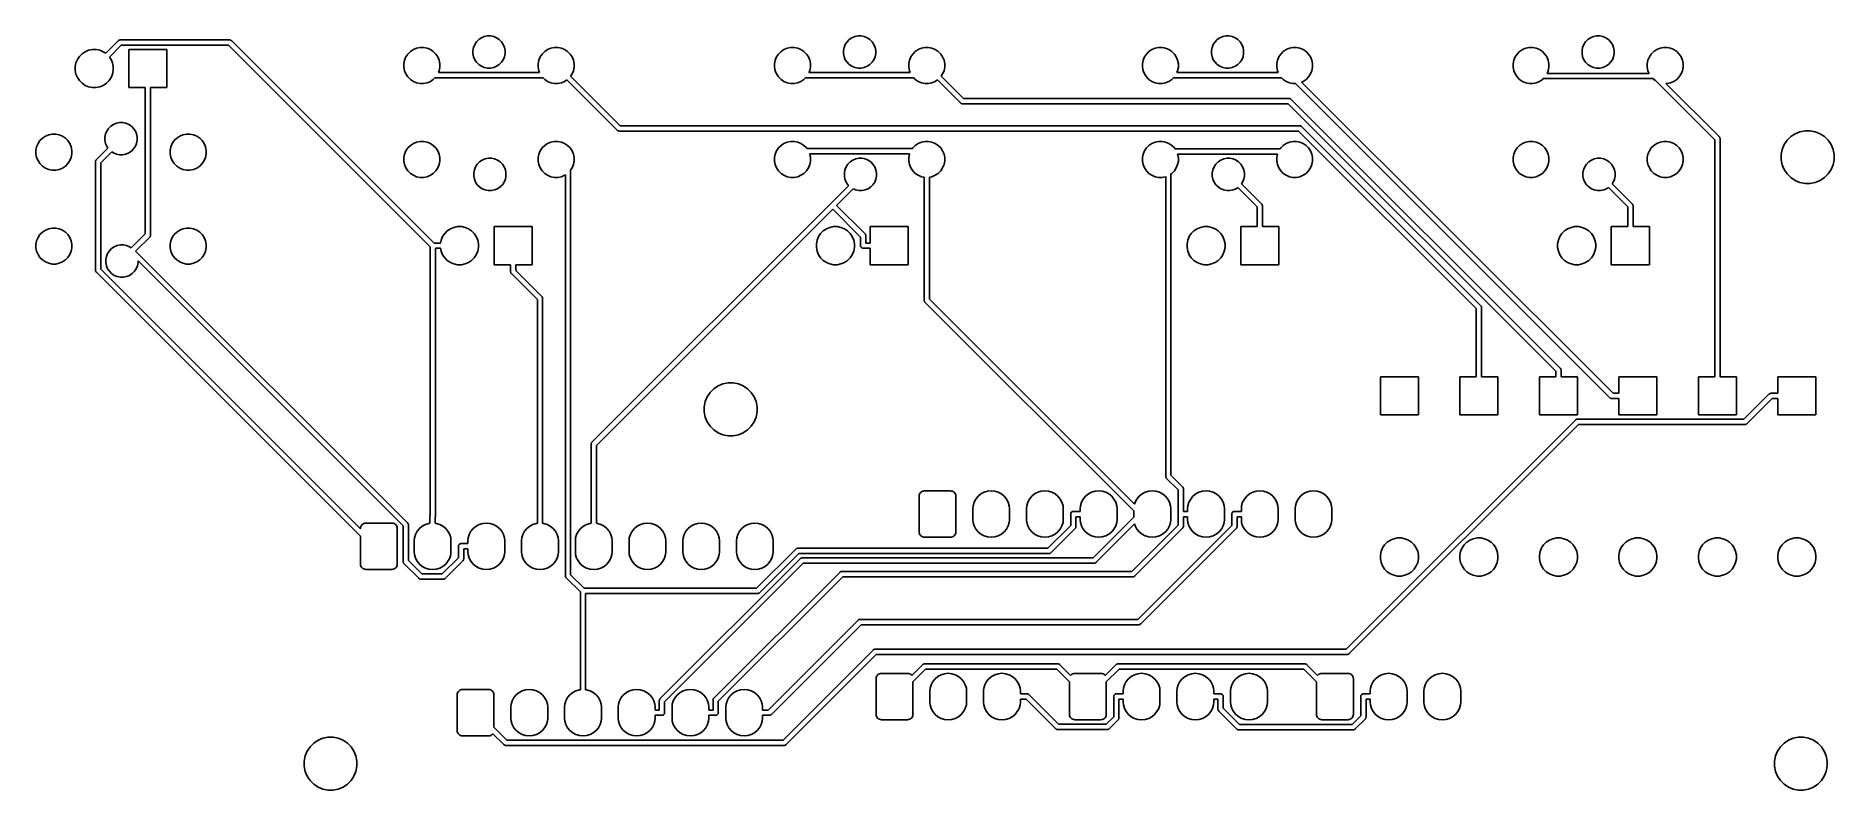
# Model space of a CAD drawing. Extents: x 108 to 193.1, y -121.2 to -85.5.
import ezdxf

# ---------------------------------------------------------------- set-up
doc = ezdxf.new("R2010")
doc.units = 0
doc.layers.add('BLACK', color=7, linetype='CONTINUOUS')

msp = doc.modelspace()

# ---------------------------------------------------------------- linework, layer by layer
at = {"layer": 'BLACK', "linetype": 'CONTINUOUS'}
for p, q in [((111.319, -86.3071), (111.909, -85.7173)), ((111.909, -85.7173), (111.913, -85.7126)), ((111.913, -85.7126), (111.917, -85.7087)), ((111.917, -85.7087), (111.932, -85.697)), ((111.917, -85.7087), (111.917, -85.7087)), ((111.932, -85.697), (111.953, -85.6854)), ((111.932, -85.697), (111.932, -85.697)), ((111.932, -85.697), (111.932, -85.697)), ((111.953, -85.6854), (111.977, -85.6782)), ((111.977, -85.6782), (111.995, -85.6764)), ((111.995, -85.6764), (112.001, -85.6758)), ((111.995, -85.6764), (111.995, -85.6764)), ((112.001, -85.6758), (112.008, -85.6764)), ((112.008, -85.6764), (117.18, -85.6764)), ((117.18, -85.6764), (117.186, -85.6758)), ((117.186, -85.6758), (117.192, -85.6764)), ((117.192, -85.6764), (117.192, -85.6764)), ((117.192, -85.6764), (117.211, -85.6782)), ((117.211, -85.6782), (117.234, -85.6854)), ((117.234, -85.6854), (117.256, -85.697)), ((117.256, -85.697), (117.275, -85.7126)), ((117.275, -85.7126), (117.279, -85.7174)), ((117.279, -85.7174), (126.845, -95.2838)), ((128.77, -85.8859), (128.853, -85.7611)), ((128.853, -85.7611), (128.959, -85.6549)), ((128.959, -85.6549), (129.084, -85.5715)), ((129.084, -85.5715), (129.223, -85.5141)), ((129.223, -85.5141), (129.37, -85.4848)), ((129.37, -85.4848), (129.52, -85.4848)), ((129.52, -85.4848), (129.667, -85.5141)), ((129.667, -85.5141), (129.806, -85.5715)), ((129.806, -85.5715), (129.931, -85.6549)), ((129.931, -85.6549), (130.037, -85.7611)), ((130.037, -85.7611), (130.12, -85.8859)), ((146.296, -85.8859), (146.379, -85.7611)), ((146.379, -85.7611), (146.485, -85.6549)), ((146.485, -85.6549), (146.61, -85.5715)), ((146.61, -85.5715), (146.749, -85.5141)), ((146.749, -85.5141), (146.896, -85.4848)), ((146.896, -85.4848), (147.046, -85.4848)), ((147.046, -85.4848), (147.193, -85.5141)), ((147.193, -85.5141), (147.332, -85.5715)), ((147.332, -85.5715), (147.457, -85.6549)), ((147.457, -85.6549), (147.563, -85.7611)), ((147.563, -85.7611), (147.646, -85.8859)), ((163.695, -85.8859), (163.778, -85.7611)), ((163.778, -85.7611), (163.884, -85.6549)), ((163.884, -85.6549), (164.009, -85.5715)), ((164.009, -85.5715), (164.148, -85.5141)), ((164.148, -85.5141), (164.295, -85.4848)), ((164.295, -85.4848), (164.445, -85.4848)), ((164.445, -85.4848), (164.592, -85.5141)), ((164.592, -85.5141), (164.731, -85.5715)), ((164.731, -85.5715), (164.856, -85.6549)), ((164.856, -85.6549), (164.962, -85.7611)), ((164.962, -85.7611), (165.045, -85.8859)), ((181.221, -85.8859), (181.304, -85.7611)), ((181.304, -85.7611), (181.41, -85.6549)), ((181.41, -85.6549), (181.535, -85.5715)), ((181.535, -85.5715), (181.674, -85.5141)), ((181.674, -85.5141), (181.821, -85.4848)), ((181.821, -85.4848), (181.971, -85.4848)), ((181.971, -85.4848), (182.118, -85.5141)), ((182.118, -85.5141), (182.257, -85.5715)), ((182.257, -85.5715), (182.382, -85.6549)), ((182.382, -85.6549), (182.488, -85.7611)), ((182.488, -85.7611), (182.571, -85.8859)), ((109.911, -86.7643), (109.978, -86.6005)), ((109.978, -86.6005), (110.077, -86.4531)), ((110.077, -86.4531), (110.202, -86.3277)), ((110.202, -86.3277), (110.35, -86.2292)), ((110.35, -86.2292), (110.513, -86.1614)), ((110.513, -86.1614), (110.687, -86.1268)), ((110.687, -86.1268), (110.865, -86.1268)), ((110.865, -86.1268), (111.039, -86.1614)), ((111.039, -86.1614), (111.202, -86.2292)), ((111.202, -86.2292), (111.319, -86.3071)), ((112.053, -85.9264), (111.496, -86.4839)), ((111.496, -86.4839), (111.574, -86.6005)), ((111.574, -86.6005), (111.641, -86.7643)), ((117.134, -85.9264), (112.053, -85.9264)), ((112.416, -87.9268), (112.416, -86.1268)), ((112.416, -86.1268), (114.216, -86.1268)), ((114.216, -86.1268), (114.216, -87.9268)), ((126.669, -95.4606), (117.134, -85.9264)), ((125.42, -86.7981), (125.453, -86.6339)), ((125.453, -86.6339), (125.517, -86.4792)), ((125.517, -86.4792), (125.61, -86.34)), ((125.61, -86.34), (125.728, -86.2216)), ((125.728, -86.2216), (125.867, -86.1285)), ((125.867, -86.1285), (126.022, -86.0645)), ((126.022, -86.0645), (126.186, -86.0318)), ((126.186, -86.0318), (126.354, -86.0318)), ((126.354, -86.0318), (126.518, -86.0645)), ((126.518, -86.0645), (126.673, -86.1285)), ((126.673, -86.1285), (126.812, -86.2216)), ((126.812, -86.2216), (126.93, -86.34)), ((126.93, -86.34), (127.023, -86.4792)), ((127.023, -86.4792), (127.087, -86.6339)), ((127.087, -86.6339), (127.12, -86.7981)), ((128.683, -86.1718), (128.712, -86.0245)), ((128.683, -86.3218), (128.683, -86.1718)), ((128.712, -86.4691), (128.683, -86.3218)), ((128.712, -86.0245), (128.77, -85.8859)), ((128.77, -86.6077), (128.712, -86.4691)), ((128.853, -86.7325), (128.77, -86.6077)), ((130.12, -86.6077), (130.037, -86.7325)), ((130.12, -85.8859), (130.178, -86.0245)), ((130.178, -86.4691), (130.12, -86.6077)), ((130.178, -86.0245), (130.207, -86.1718)), ((130.207, -86.3218), (130.178, -86.4691)), ((130.207, -86.1718), (130.207, -86.3218)), ((131.77, -86.7981), (131.803, -86.6339)), ((131.803, -86.6339), (131.867, -86.4792)), ((131.867, -86.4792), (131.96, -86.34)), ((131.96, -86.34), (132.078, -86.2216)), ((132.078, -86.2216), (132.217, -86.1285)), ((132.217, -86.1285), (132.372, -86.0645)), ((132.372, -86.0645), (132.536, -86.0318)), ((132.536, -86.0318), (132.704, -86.0318)), ((132.704, -86.0318), (132.868, -86.0645)), ((132.868, -86.0645), (133.023, -86.1285)), ((133.023, -86.1285), (133.162, -86.2216)), ((133.162, -86.2216), (133.28, -86.34)), ((133.28, -86.34), (133.373, -86.4792)), ((133.373, -86.4792), (133.437, -86.6339)), ((133.437, -86.6339), (133.47, -86.7981)), ((142.946, -86.7981), (142.979, -86.6339)), ((142.979, -86.6339), (143.043, -86.4792)), ((143.043, -86.4792), (143.136, -86.34)), ((143.136, -86.34), (143.254, -86.2216)), ((143.254, -86.2216), (143.393, -86.1285)), ((143.393, -86.1285), (143.548, -86.0645)), ((143.548, -86.0645), (143.712, -86.0318)), ((143.712, -86.0318), (143.88, -86.0318)), ((143.88, -86.0318), (144.044, -86.0645)), ((144.044, -86.0645), (144.199, -86.1285)), ((144.199, -86.1285), (144.338, -86.2216)), ((144.338, -86.2216), (144.456, -86.34)), ((144.456, -86.34), (144.549, -86.4792)), ((144.549, -86.4792), (144.613, -86.6339)), ((144.613, -86.6339), (144.646, -86.7981)), ((146.209, -86.1718), (146.238, -86.0245)), ((146.209, -86.3218), (146.209, -86.1718)), ((146.238, -86.4691), (146.209, -86.3218)), ((146.238, -86.0245), (146.296, -85.8859)), ((146.296, -86.6077), (146.238, -86.4691)), ((146.379, -86.7325), (146.296, -86.6077)), ((147.646, -86.6077), (147.563, -86.7325)), ((147.646, -85.8859), (147.704, -86.0245)), ((147.704, -86.4691), (147.646, -86.6077)), ((147.704, -86.0245), (147.733, -86.1718)), ((147.733, -86.3218), (147.704, -86.4691)), ((147.733, -86.1718), (147.733, -86.3218)), ((149.296, -86.7981), (149.329, -86.6339)), ((149.329, -86.6339), (149.393, -86.4792)), ((149.393, -86.4792), (149.486, -86.34)), ((149.486, -86.34), (149.604, -86.2216)), ((149.604, -86.2216), (149.743, -86.1285)), ((149.743, -86.1285), (149.898, -86.0645)), ((149.898, -86.0645), (150.062, -86.0318)), ((150.062, -86.0318), (150.23, -86.0318)), ((150.23, -86.0318), (150.394, -86.0645)), ((150.394, -86.0645), (150.549, -86.1285)), ((150.549, -86.1285), (150.688, -86.2216)), ((150.688, -86.2216), (150.806, -86.34)), ((150.806, -86.34), (150.899, -86.4792)), ((150.899, -86.4792), (150.963, -86.6339)), ((150.963, -86.6339), (150.996, -86.7981)), ((160.345, -86.7981), (160.378, -86.6339)), ((160.378, -86.6339), (160.442, -86.4792)), ((160.442, -86.4792), (160.535, -86.34)), ((160.535, -86.34), (160.653, -86.2216)), ((160.653, -86.2216), (160.792, -86.1285)), ((160.792, -86.1285), (160.947, -86.0645)), ((160.947, -86.0645), (161.111, -86.0318)), ((161.111, -86.0318), (161.279, -86.0318)), ((161.279, -86.0318), (161.443, -86.0645)), ((161.443, -86.0645), (161.598, -86.1285)), ((161.598, -86.1285), (161.737, -86.2216)), ((161.737, -86.2216), (161.855, -86.34)), ((161.855, -86.34), (161.948, -86.4792)), ((161.948, -86.4792), (162.012, -86.6339)), ((162.012, -86.6339), (162.045, -86.7981)), ((163.608, -86.1718), (163.637, -86.0245)), ((163.608, -86.3218), (163.608, -86.1718)), ((163.637, -86.4691), (163.608, -86.3218)), ((163.637, -86.0245), (163.695, -85.8859)), ((163.695, -86.6077), (163.637, -86.4691)), ((163.778, -86.7325), (163.695, -86.6077)), ((165.045, -86.6077), (164.962, -86.7325)), ((165.045, -85.8859), (165.103, -86.0245)), ((165.103, -86.4691), (165.045, -86.6077)), ((165.103, -86.0245), (165.132, -86.1718)), ((165.132, -86.3218), (165.103, -86.4691)), ((165.132, -86.1718), (165.132, -86.3218)), ((166.695, -86.7981), (166.728, -86.6339)), ((166.728, -86.6339), (166.792, -86.4792)), ((166.792, -86.4792), (166.885, -86.34)), ((166.885, -86.34), (167.003, -86.2216)), ((167.003, -86.2216), (167.142, -86.1285)), ((167.142, -86.1285), (167.297, -86.0645)), ((167.297, -86.0645), (167.461, -86.0318)), ((167.461, -86.0318), (167.629, -86.0318)), ((167.629, -86.0318), (167.793, -86.0645)), ((167.793, -86.0645), (167.948, -86.1285)), ((167.948, -86.1285), (168.087, -86.2216)), ((168.087, -86.2216), (168.205, -86.34)), ((168.205, -86.34), (168.298, -86.4792)), ((168.298, -86.4792), (168.362, -86.6339)), ((168.362, -86.6339), (168.395, -86.7981)), ((177.871, -86.7981), (177.904, -86.6339)), ((177.904, -86.6339), (177.968, -86.4792)), ((177.968, -86.4792), (178.061, -86.34)), ((178.061, -86.34), (178.179, -86.2216)), ((178.179, -86.2216), (178.318, -86.1285)), ((178.318, -86.1285), (178.473, -86.0645)), ((178.473, -86.0645), (178.637, -86.0318)), ((178.637, -86.0318), (178.805, -86.0318)), ((178.805, -86.0318), (178.969, -86.0645)), ((178.969, -86.0645), (179.124, -86.1285)), ((179.124, -86.1285), (179.263, -86.2216)), ((179.263, -86.2216), (179.381, -86.34)), ((179.381, -86.34), (179.474, -86.4792)), ((179.474, -86.4792), (179.538, -86.6339)), ((179.538, -86.6339), (179.571, -86.7981)), ((181.134, -86.1718), (181.163, -86.0245)), ((181.134, -86.3218), (181.134, -86.1718)), ((181.163, -86.4691), (181.134, -86.3218)), ((181.163, -86.0245), (181.221, -85.8859)), ((181.221, -86.6077), (181.163, -86.4691)), ((181.304, -86.7325), (181.221, -86.6077)), ((182.571, -86.6077), (182.488, -86.7325)), ((182.571, -85.8859), (182.629, -86.0245)), ((182.629, -86.4691), (182.571, -86.6077)), ((182.629, -86.0245), (182.658, -86.1718)), ((182.658, -86.3218), (182.629, -86.4691)), ((182.658, -86.1718), (182.658, -86.3218)), ((184.221, -86.7981), (184.254, -86.6339)), ((184.254, -86.6339), (184.318, -86.4792)), ((184.318, -86.4792), (184.411, -86.34)), ((184.411, -86.34), (184.529, -86.2216)), ((184.529, -86.2216), (184.668, -86.1285)), ((184.668, -86.1285), (184.823, -86.0645)), ((184.823, -86.0645), (184.987, -86.0318)), ((184.987, -86.0318), (185.155, -86.0318)), ((185.155, -86.0318), (185.319, -86.0645)), ((185.319, -86.0645), (185.474, -86.1285)), ((185.474, -86.1285), (185.613, -86.2216)), ((185.613, -86.2216), (185.731, -86.34)), ((185.731, -86.34), (185.824, -86.4792)), ((185.824, -86.4792), (185.888, -86.6339)), ((185.888, -86.6339), (185.921, -86.7981)), ((109.876, -86.9382), (109.911, -86.7643)), ((109.876, -87.1154), (109.876, -86.9382)), ((109.911, -87.2893), (109.876, -87.1154)), ((109.978, -87.4531), (109.911, -87.2893)), ((110.077, -87.6005), (109.978, -87.4531)), ((111.574, -87.4531), (111.475, -87.6005)), ((111.641, -87.2893), (111.574, -87.4531)), ((111.641, -86.7643), (111.676, -86.9382)), ((111.676, -87.1154), (111.641, -87.2893)), ((111.676, -86.9382), (111.676, -87.1154)), ((125.42, -86.9655), (125.42, -86.7981)), ((125.453, -87.1297), (125.42, -86.9655)), ((125.517, -87.2844), (125.453, -87.1297)), ((125.61, -87.4236), (125.517, -87.2844)), ((125.728, -87.542), (125.61, -87.4236)), ((125.867, -87.6351), (125.728, -87.542)), ((126.812, -87.542), (126.673, -87.6351)), ((126.891, -87.4629), (126.812, -87.542)), ((131.999, -87.4629), (126.891, -87.4629)), ((127.087, -87.1297), (127.053, -87.2129)), ((127.053, -87.2129), (131.837, -87.2129)), ((127.12, -86.9655), (127.087, -87.1297)), ((127.12, -86.7981), (127.12, -86.9655)), ((128.959, -86.8387), (128.853, -86.7325)), ((129.084, -86.9221), (128.959, -86.8387)), ((129.223, -86.9795), (129.084, -86.9221)), ((129.37, -87.0088), (129.223, -86.9795)), ((129.52, -87.0088), (129.37, -87.0088)), ((129.667, -86.9795), (129.52, -87.0088)), ((129.806, -86.9221), (129.667, -86.9795)), ((129.931, -86.8387), (129.806, -86.9221)), ((130.037, -86.7325), (129.931, -86.8387)), ((131.77, -86.9655), (131.77, -86.7981)), ((131.803, -87.1297), (131.77, -86.9655)), ((131.837, -87.2129), (131.803, -87.1297)), ((132.078, -87.542), (131.999, -87.4629)), ((132.217, -87.6351), (132.078, -87.542)), ((133.127, -87.5654), (133.023, -87.6351)), ((135.504, -89.943), (133.127, -87.5654)), ((133.373, -87.2844), (133.304, -87.3886)), ((133.304, -87.3886), (135.649, -89.7339)), ((133.437, -87.1297), (133.373, -87.2844)), ((133.47, -86.9655), (133.437, -87.1297)), ((133.47, -86.7981), (133.47, -86.9655)), ((142.946, -86.9655), (142.946, -86.7981)), ((142.979, -87.1297), (142.946, -86.9655)), ((143.043, -87.2844), (142.979, -87.1297)), ((143.136, -87.4236), (143.043, -87.2844)), ((143.254, -87.542), (143.136, -87.4236)), ((143.393, -87.6351), (143.254, -87.542)), ((144.338, -87.542), (144.199, -87.6351)), ((144.409, -87.4707), (144.338, -87.542)), ((149.533, -87.4707), (144.409, -87.4707)), ((144.613, -87.1297), (144.576, -87.2207)), ((144.576, -87.2207), (149.366, -87.2207)), ((144.646, -86.9655), (144.613, -87.1297)), ((144.646, -86.7981), (144.646, -86.9655)), ((146.485, -86.8387), (146.379, -86.7325)), ((146.61, -86.9221), (146.485, -86.8387)), ((146.749, -86.9795), (146.61, -86.9221)), ((146.896, -87.0088), (146.749, -86.9795)), ((147.046, -87.0088), (146.896, -87.0088)), ((147.193, -86.9795), (147.046, -87.0088)), ((147.332, -86.9221), (147.193, -86.9795)), ((147.457, -86.8387), (147.332, -86.9221)), ((147.563, -86.7325), (147.457, -86.8387)), ((149.296, -86.9655), (149.296, -86.7981)), ((149.329, -87.1297), (149.296, -86.9655)), ((149.366, -87.2207), (149.329, -87.1297)), ((149.604, -87.542), (149.533, -87.4707)), ((149.743, -87.6351), (149.604, -87.542)), ((150.653, -87.5654), (150.549, -87.6351)), ((151.745, -88.6576), (150.653, -87.5654)), ((150.899, -87.2844), (150.83, -87.3886)), ((150.83, -87.3886), (151.889, -88.4485)), ((150.963, -87.1297), (150.899, -87.2844)), ((150.996, -86.9655), (150.963, -87.1297)), ((150.996, -86.7981), (150.996, -86.9655)), ((160.345, -86.9655), (160.345, -86.7981)), ((160.378, -87.1297), (160.345, -86.9655)), ((160.442, -87.2844), (160.378, -87.1297)), ((160.535, -87.4236), (160.442, -87.2844)), ((160.653, -87.542), (160.535, -87.4236)), ((160.792, -87.6351), (160.653, -87.542)), ((161.737, -87.542), (161.598, -87.6351)), ((161.816, -87.4629), (161.737, -87.542)), ((166.924, -87.4629), (161.816, -87.4629)), ((162.012, -87.1297), (161.978, -87.2129)), ((161.978, -87.2129), (166.762, -87.2129)), ((162.045, -86.9655), (162.012, -87.1297)), ((162.045, -86.7981), (162.045, -86.9655)), ((163.884, -86.8387), (163.778, -86.7325)), ((164.009, -86.9221), (163.884, -86.8387)), ((164.148, -86.9795), (164.009, -86.9221)), ((164.295, -87.0088), (164.148, -86.9795)), ((164.445, -87.0088), (164.295, -87.0088)), ((164.592, -86.9795), (164.445, -87.0088)), ((164.731, -86.9221), (164.592, -86.9795)), ((164.856, -86.8387), (164.731, -86.9221)), ((164.962, -86.7325), (164.856, -86.8387)), ((166.695, -86.9655), (166.695, -86.7981)), ((166.728, -87.1297), (166.695, -86.9655)), ((166.762, -87.2129), (166.728, -87.1297)), ((167.003, -87.542), (166.924, -87.4629)), ((167.142, -87.6351), (167.003, -87.542)), ((168.087, -87.542), (167.948, -87.6351)), ((168.205, -87.4236), (168.087, -87.542)), ((168.298, -87.2844), (168.205, -87.4236)), ((168.362, -87.1297), (168.298, -87.2844)), ((168.395, -86.9655), (168.362, -87.1297)), ((168.395, -86.7981), (168.395, -86.9655)), ((177.871, -86.9655), (177.871, -86.7981)), ((177.904, -87.1297), (177.871, -86.9655)), ((177.968, -87.2844), (177.904, -87.1297)), ((178.061, -87.4236), (177.968, -87.2844)), ((178.179, -87.542), (178.061, -87.4236)), ((178.318, -87.6351), (178.179, -87.542)), ((179.263, -87.542), (179.124, -87.6351)), ((179.299, -87.5058), (179.263, -87.542)), ((184.493, -87.5058), (179.299, -87.5058)), ((179.538, -87.1297), (179.486, -87.2558)), ((179.486, -87.2558), (184.306, -87.2558)), ((179.571, -86.9655), (179.538, -87.1297)), ((179.571, -86.7981), (179.571, -86.9655)), ((181.41, -86.8387), (181.304, -86.7325)), ((181.535, -86.9221), (181.41, -86.8387)), ((181.674, -86.9795), (181.535, -86.9221)), ((181.821, -87.0088), (181.674, -86.9795)), ((181.971, -87.0088), (181.821, -87.0088)), ((182.118, -86.9795), (181.971, -87.0088)), ((182.257, -86.9221), (182.118, -86.9795)), ((182.382, -86.8387), (182.257, -86.9221)), ((182.488, -86.7325), (182.382, -86.8387)), ((184.221, -86.9655), (184.221, -86.7981)), ((184.254, -87.1297), (184.221, -86.9655)), ((184.306, -87.2558), (184.254, -87.1297)), ((184.529, -87.542), (184.493, -87.5058)), ((184.611, -87.597), (184.529, -87.542)), ((185.613, -87.542), (185.474, -87.6351)), ((185.731, -87.4236), (185.613, -87.542)), ((185.824, -87.2844), (185.731, -87.4236)), ((185.888, -87.1297), (185.824, -87.2844)), ((185.921, -86.9655), (185.888, -87.1297)), ((185.921, -86.7981), (185.921, -86.9655)), ((110.202, -87.7259), (110.077, -87.6005)), ((110.35, -87.8244), (110.202, -87.7259)), ((110.513, -87.8922), (110.35, -87.8244)), ((110.687, -87.9268), (110.513, -87.8922)), ((110.865, -87.9268), (110.687, -87.9268)), ((111.039, -87.8922), (110.865, -87.9268)), ((111.202, -87.8244), (111.039, -87.8922)), ((111.35, -87.7259), (111.202, -87.8244)), ((111.475, -87.6005), (111.35, -87.7259)), ((113.191, -87.9268), (112.416, -87.9268)), ((113.191, -94.856), (113.191, -87.9268)), ((114.216, -87.9268), (113.441, -87.9268)), ((113.441, -87.9268), (113.441, -94.9017)), ((126.022, -87.6991), (125.867, -87.6351)), ((126.186, -87.7318), (126.022, -87.6991)), ((126.354, -87.7318), (126.186, -87.7318)), ((126.518, -87.6991), (126.354, -87.7318)), ((126.673, -87.6351), (126.518, -87.6991)), ((132.372, -87.6991), (132.217, -87.6351)), ((132.536, -87.7318), (132.372, -87.6991)), ((132.704, -87.7318), (132.536, -87.7318)), ((132.868, -87.6991), (132.704, -87.7318)), ((133.023, -87.6351), (132.868, -87.6991)), ((143.548, -87.6991), (143.393, -87.6351)), ((143.712, -87.7318), (143.548, -87.6991)), ((143.88, -87.7318), (143.712, -87.7318)), ((144.044, -87.6991), (143.88, -87.7318)), ((144.199, -87.6351), (144.044, -87.6991)), ((149.898, -87.6991), (149.743, -87.6351)), ((150.062, -87.7318), (149.898, -87.6991)), ((150.23, -87.7318), (150.062, -87.7318)), ((150.394, -87.6991), (150.23, -87.7318)), ((150.549, -87.6351), (150.394, -87.6991)), ((160.947, -87.6991), (160.792, -87.6351)), ((161.111, -87.7318), (160.947, -87.6991)), ((161.279, -87.7318), (161.111, -87.7318)), ((161.443, -87.6991), (161.279, -87.7318)), ((161.598, -87.6351), (161.443, -87.6991)), ((167.297, -87.6991), (167.142, -87.6351)), ((167.461, -87.7318), (167.297, -87.6991)), ((167.584, -87.7318), (167.461, -87.7318)), ((182.457, -102.605), (167.584, -87.7318)), ((167.948, -87.6351), (167.872, -87.6664)), ((167.872, -87.6664), (182.601, -102.396)), ((178.473, -87.6991), (178.318, -87.6351)), ((178.637, -87.7318), (178.473, -87.6991)), ((178.805, -87.7318), (178.637, -87.7318)), ((178.969, -87.6991), (178.805, -87.7318)), ((179.124, -87.6351), (178.969, -87.6991)), ((187.41, -90.3956), (184.611, -87.597)), ((185.155, -87.7318), (185.1, -87.7318)), ((185.1, -87.7318), (187.619, -90.2511)), ((185.319, -87.6991), (185.155, -87.7318)), ((185.474, -87.6351), (185.319, -87.6991)), ((151.749, -88.6623), (151.745, -88.6576)), ((151.754, -88.6662), (151.749, -88.6623)), ((151.768, -88.6779), (151.754, -88.6662)), ((151.754, -88.6662), (151.754, -88.6662)), ((151.79, -88.6895), (151.768, -88.6779)), ((151.813, -88.6967), (151.79, -88.6895)), ((151.832, -88.6985), (151.813, -88.6967)), ((151.838, -88.6991), (151.832, -88.6985)), ((151.832, -88.6985), (151.832, -88.6985)), ((151.844, -88.6985), (151.838, -88.6991)), ((167.242, -88.6985), (151.844, -88.6985)), ((151.889, -88.4485), (167.288, -88.4485)), ((179.891, -101.347), (167.242, -88.6985)), ((167.288, -88.4485), (167.294, -88.4479)), ((167.294, -88.4479), (167.3, -88.4485)), ((167.3, -88.4485), (167.3, -88.4485)), ((167.3, -88.4485), (167.318, -88.4503)), ((167.318, -88.4503), (167.342, -88.4575)), ((167.342, -88.4575), (167.364, -88.4691)), ((167.364, -88.4691), (167.383, -88.4847)), ((167.383, -88.4847), (167.387, -88.4895)), ((167.387, -88.4895), (180.1, -101.203)), ((108.623, -90.1645), (108.787, -90.1318)), ((108.787, -90.1318), (108.955, -90.1318)), ((108.955, -90.1318), (109.119, -90.1645)), ((111.284, -90.2717), (111.313, -90.1245)), ((111.313, -90.1245), (111.371, -89.9859)), ((111.371, -89.9859), (111.454, -89.8611)), ((111.454, -89.8611), (111.56, -89.7549)), ((111.56, -89.7549), (111.685, -89.6715)), ((111.685, -89.6715), (111.824, -89.6141)), ((111.824, -89.6141), (111.971, -89.5848)), ((111.971, -89.5848), (112.121, -89.5848)), ((112.121, -89.5848), (112.268, -89.6141)), ((112.268, -89.6141), (112.407, -89.6715)), ((112.407, -89.6715), (112.532, -89.7549)), ((112.532, -89.7549), (112.638, -89.8611)), ((112.638, -89.8611), (112.721, -89.9859)), ((112.721, -89.9859), (112.779, -90.1245)), ((112.779, -90.1245), (112.808, -90.2717)), ((114.973, -90.1645), (115.137, -90.1318)), ((115.137, -90.1318), (115.305, -90.1318)), ((115.305, -90.1318), (115.469, -90.1645)), ((135.508, -89.9477), (135.504, -89.943)), ((135.513, -89.9516), (135.508, -89.9477)), ((135.525, -89.9613), (135.513, -89.9516)), ((135.513, -89.9516), (135.513, -89.9516)), ((135.527, -89.9633), (135.525, -89.9613)), ((135.549, -89.9749), (135.527, -89.9633)), ((135.573, -89.9821), (135.549, -89.9749)), ((135.591, -89.9839), (135.573, -89.9821)), ((135.597, -89.9845), (135.591, -89.9839)), ((135.591, -89.9839), (135.591, -89.9839)), ((135.603, -89.9839), (135.597, -89.9845)), ((167.726, -89.9839), (135.603, -89.9839)), ((135.649, -89.7339), (167.771, -89.7339)), ((176.132, -98.3903), (167.726, -89.9839)), ((167.771, -89.7339), (167.777, -89.7333)), ((167.777, -89.7333), (167.784, -89.7339)), ((167.784, -89.7339), (167.784, -89.7339)), ((167.784, -89.7339), (167.802, -89.7357)), ((167.802, -89.7357), (167.825, -89.7429)), ((167.825, -89.7429), (167.847, -89.7545)), ((167.847, -89.7545), (167.866, -89.7701)), ((167.866, -89.7701), (167.87, -89.7749)), ((167.87, -89.7749), (176.341, -98.2458)), ((191.005, -90.2469), (191.21, -90.1101)), ((191.21, -90.1101), (191.437, -90.0158)), ((191.437, -90.0158), (191.679, -89.9678)), ((191.679, -89.9678), (191.925, -89.9678)), ((191.925, -89.9678), (192.167, -90.0158)), ((192.167, -90.0158), (192.394, -90.1101)), ((192.394, -90.1101), (192.599, -90.2469)), ((108.021, -90.8981), (108.054, -90.7339)), ((108.021, -91.0655), (108.021, -90.8981)), ((108.054, -90.7339), (108.118, -90.5792)), ((108.118, -90.5792), (108.211, -90.44)), ((108.211, -90.44), (108.329, -90.3216)), ((108.329, -90.3216), (108.468, -90.2285)), ((108.468, -90.2285), (108.623, -90.1645)), ((109.119, -90.1645), (109.274, -90.2285)), ((109.274, -90.2285), (109.413, -90.3216)), ((109.413, -90.3216), (109.531, -90.44)), ((109.531, -90.44), (109.624, -90.5792)), ((109.624, -90.5792), (109.688, -90.7339)), ((109.688, -90.7339), (109.721, -90.8981)), ((109.721, -90.8981), (109.721, -91.0655)), ((110.877, -91.3395), (111.426, -90.7902)), ((111.603, -90.967), (111.086, -91.484)), ((111.284, -90.4218), (111.284, -90.2717)), ((111.313, -90.5691), (111.284, -90.4218)), ((111.371, -90.7077), (111.313, -90.5691)), ((111.426, -90.7902), (111.371, -90.7077)), ((111.685, -91.0221), (111.603, -90.967)), ((112.532, -90.9387), (112.407, -91.0221)), ((112.638, -90.8325), (112.532, -90.9387)), ((112.721, -90.7077), (112.638, -90.8325)), ((112.779, -90.5691), (112.721, -90.7077)), ((112.808, -90.4218), (112.779, -90.5691)), ((112.808, -90.2717), (112.808, -90.4218)), ((114.371, -90.8981), (114.404, -90.7339)), ((114.371, -91.0655), (114.371, -90.8981)), ((114.404, -90.7339), (114.468, -90.5792)), ((114.468, -90.5792), (114.561, -90.44)), ((114.561, -90.44), (114.679, -90.3216)), ((114.679, -90.3216), (114.818, -90.2285)), ((114.818, -90.2285), (114.973, -90.1645)), ((115.469, -90.1645), (115.624, -90.2285)), ((115.624, -90.2285), (115.763, -90.3216)), ((115.763, -90.3216), (115.881, -90.44)), ((115.881, -90.44), (115.974, -90.5792)), ((115.974, -90.5792), (116.038, -90.7339)), ((116.038, -90.7339), (116.071, -90.8981)), ((116.071, -90.8981), (116.071, -91.0655)), ((125.453, -91.0789), (125.517, -90.9242)), ((125.517, -90.9242), (125.61, -90.785)), ((125.61, -90.785), (125.728, -90.6666)), ((125.728, -90.6666), (125.867, -90.5735)), ((125.867, -90.5735), (126.022, -90.5095)), ((126.022, -90.5095), (126.186, -90.4768)), ((126.186, -90.4768), (126.354, -90.4768)), ((126.354, -90.4768), (126.518, -90.5095)), ((126.518, -90.5095), (126.673, -90.5735)), ((126.673, -90.5735), (126.812, -90.6666)), ((126.812, -90.6666), (126.93, -90.785)), ((126.93, -90.785), (127.023, -90.9242)), ((127.023, -90.9242), (127.087, -91.0789)), ((131.803, -91.0789), (131.867, -90.9242)), ((131.867, -90.9242), (131.96, -90.785)), ((131.96, -90.785), (132.078, -90.6666)), ((132.078, -90.6666), (132.217, -90.5735)), ((132.217, -90.5735), (132.372, -90.5095)), ((132.372, -90.5095), (132.536, -90.4768)), ((132.536, -90.4768), (132.704, -90.4768)), ((132.704, -90.4768), (132.868, -90.5095)), ((132.868, -90.5095), (133.023, -90.5735)), ((133.023, -90.5735), (133.162, -90.6666)), ((133.162, -90.6666), (133.28, -90.785)), ((133.28, -90.785), (133.373, -90.9242)), ((133.373, -90.9242), (133.437, -91.0789)), ((142.979, -91.0789), (143.043, -90.9242)), ((143.043, -90.9242), (143.136, -90.785)), ((143.136, -90.785), (143.254, -90.6666)), ((143.254, -90.6666), (143.393, -90.5735)), ((143.393, -90.5735), (143.548, -90.5095)), ((143.548, -90.5095), (143.712, -90.4768)), ((143.712, -90.4768), (143.88, -90.4768)), ((143.88, -90.4768), (144.044, -90.5095)), ((144.044, -90.5095), (144.199, -90.5735)), ((144.199, -90.5735), (144.338, -90.6666)), ((144.338, -90.6666), (144.456, -90.785)), ((144.456, -90.785), (144.476, -90.8151)), ((144.476, -90.8151), (149.466, -90.8151)), ((149.466, -90.8151), (149.486, -90.785)), ((149.486, -90.785), (149.604, -90.6666)), ((149.604, -90.6666), (149.743, -90.5735)), ((149.743, -90.5735), (149.898, -90.5095)), ((149.898, -90.5095), (150.062, -90.4768)), ((150.062, -90.4768), (150.23, -90.4768)), ((150.23, -90.4768), (150.394, -90.5095)), ((150.394, -90.5095), (150.549, -90.5735)), ((150.549, -90.5735), (150.688, -90.6666)), ((150.688, -90.6666), (150.806, -90.785)), ((150.806, -90.785), (150.899, -90.9242)), ((150.899, -90.9242), (150.963, -91.0789)), ((160.378, -91.0789), (160.442, -90.9242)), ((160.442, -90.9242), (160.535, -90.785)), ((160.535, -90.785), (160.653, -90.6666)), ((160.653, -90.6666), (160.792, -90.5735)), ((160.792, -90.5735), (160.947, -90.5095)), ((160.947, -90.5095), (161.111, -90.4768)), ((161.111, -90.4768), (161.279, -90.4768)), ((161.279, -90.4768), (161.443, -90.5095)), ((161.443, -90.5095), (161.598, -90.5735)), ((161.598, -90.5735), (161.737, -90.6666)), ((161.737, -90.6666), (161.855, -90.785)), ((161.855, -90.785), (161.891, -90.8389)), ((161.891, -90.8389), (161.9, -90.8344)), ((161.9, -90.8344), (161.906, -90.8325)), ((161.906, -90.8325), (161.923, -90.8272)), ((161.923, -90.8272), (161.942, -90.8254)), ((161.942, -90.8254), (161.948, -90.8248)), ((161.942, -90.8254), (161.942, -90.8254)), ((161.948, -90.8248), (161.954, -90.8254)), ((161.954, -90.8254), (166.858, -90.8254)), ((166.858, -90.8254), (166.885, -90.785)), ((166.885, -90.785), (167.003, -90.6666)), ((167.003, -90.6666), (167.142, -90.5735)), ((167.142, -90.5735), (167.297, -90.5095)), ((167.297, -90.5095), (167.461, -90.4768)), ((167.461, -90.4768), (167.629, -90.4768)), ((167.629, -90.4768), (167.793, -90.5095)), ((167.793, -90.5095), (167.948, -90.5735)), ((167.948, -90.5735), (168.087, -90.6666)), ((168.087, -90.6666), (168.205, -90.785)), ((168.205, -90.785), (168.298, -90.9242)), ((168.298, -90.9242), (168.362, -91.0789)), ((177.904, -91.0789), (177.968, -90.9242)), ((177.968, -90.9242), (178.061, -90.785)), ((178.061, -90.785), (178.179, -90.6666)), ((178.179, -90.6666), (178.318, -90.5735)), ((178.318, -90.5735), (178.473, -90.5095)), ((178.473, -90.5095), (178.637, -90.4768)), ((178.637, -90.4768), (178.805, -90.4768)), ((178.805, -90.4768), (178.969, -90.5095)), ((178.969, -90.5095), (179.124, -90.5735)), ((179.124, -90.5735), (179.263, -90.6666)), ((179.263, -90.6666), (179.381, -90.785)), ((179.381, -90.785), (179.474, -90.9242)), ((179.474, -90.9242), (179.538, -91.0789)), ((184.254, -91.0789), (184.318, -90.9242)), ((184.318, -90.9242), (184.411, -90.785)), ((184.411, -90.785), (184.529, -90.6666)), ((184.529, -90.6666), (184.668, -90.5735)), ((184.668, -90.5735), (184.823, -90.5095)), ((184.823, -90.5095), (184.987, -90.4768)), ((184.987, -90.4768), (185.155, -90.4768)), ((185.155, -90.4768), (185.319, -90.5095)), ((185.319, -90.5095), (185.474, -90.5735)), ((185.474, -90.5735), (185.613, -90.6666)), ((185.613, -90.6666), (185.731, -90.785)), ((185.731, -90.785), (185.824, -90.9242)), ((185.824, -90.9242), (185.888, -91.0789)), ((187.41, -101.621), (187.41, -90.3956)), ((187.619, -90.2511), (187.624, -90.255)), ((187.624, -90.255), (187.628, -90.2597)), ((187.628, -90.2597), (187.639, -90.274)), ((187.639, -90.274), (187.651, -90.2957)), ((187.651, -90.2957), (187.658, -90.3193)), ((187.658, -90.3193), (187.66, -90.3377)), ((187.66, -90.3377), (187.66, -90.3377)), ((187.66, -90.3377), (187.661, -90.3438)), ((187.661, -90.3438), (187.66, -90.3499)), ((187.66, -90.3499), (187.66, -101.621)), ((190.552, -91.0947), (190.6, -90.8532)), ((190.6, -90.8532), (190.694, -90.6257)), ((190.694, -90.6257), (190.831, -90.421)), ((190.831, -90.421), (191.005, -90.2469)), ((192.599, -90.2469), (192.773, -90.421)), ((192.773, -90.421), (192.91, -90.6257)), ((192.91, -90.6257), (193.004, -90.8532)), ((193.004, -90.8532), (193.052, -91.0947)), ((108.054, -91.2297), (108.021, -91.0655)), ((108.118, -91.3844), (108.054, -91.2297)), ((108.211, -91.5236), (108.118, -91.3844)), ((108.329, -91.642), (108.211, -91.5236)), ((108.468, -91.7351), (108.329, -91.642)), ((108.623, -91.7991), (108.468, -91.7351)), ((108.787, -91.8318), (108.623, -91.7991)), ((108.955, -91.8318), (108.787, -91.8318)), ((109.119, -91.7991), (108.955, -91.8318)), ((109.274, -91.7351), (109.119, -91.7991)), ((109.413, -91.642), (109.274, -91.7351)), ((109.531, -91.5236), (109.413, -91.642)), ((109.624, -91.3844), (109.531, -91.5236)), ((109.688, -91.2297), (109.624, -91.3844)), ((109.721, -91.0655), (109.688, -91.2297)), ((110.835, -91.4322), (110.836, -91.4261)), ((110.836, -91.4383), (110.835, -91.4322)), ((110.836, -91.4261), (110.837, -91.4077)), ((110.836, -91.4261), (110.836, -91.4261)), ((110.836, -96.565), (110.836, -91.4383)), ((110.837, -91.4077), (110.845, -91.3841)), ((110.845, -91.3841), (110.856, -91.3624)), ((110.856, -91.3624), (110.872, -91.3434)), ((110.872, -91.3434), (110.877, -91.3395)), ((111.086, -91.484), (111.086, -96.5193)), ((111.824, -91.0795), (111.685, -91.0221)), ((111.971, -91.1088), (111.824, -91.0795)), ((112.121, -91.1088), (111.971, -91.1088)), ((112.268, -91.0795), (112.121, -91.1088)), ((112.407, -91.0221), (112.268, -91.0795)), ((114.404, -91.2297), (114.371, -91.0655)), ((114.468, -91.3844), (114.404, -91.2297)), ((114.561, -91.5236), (114.468, -91.3844)), ((114.679, -91.642), (114.561, -91.5236)), ((114.818, -91.7351), (114.679, -91.642)), ((114.973, -91.7991), (114.818, -91.7351)), ((115.137, -91.8318), (114.973, -91.7991)), ((115.305, -91.8318), (115.137, -91.8318)), ((115.469, -91.7991), (115.305, -91.8318)), ((115.624, -91.7351), (115.469, -91.7991)), ((115.763, -91.642), (115.624, -91.7351)), ((115.881, -91.5236), (115.763, -91.642)), ((115.974, -91.3844), (115.881, -91.5236)), ((116.038, -91.2297), (115.974, -91.3844)), ((116.071, -91.0655), (116.038, -91.2297)), ((125.42, -91.2431), (125.453, -91.0789)), ((125.42, -91.4105), (125.42, -91.2431)), ((125.453, -91.5747), (125.42, -91.4105)), ((125.517, -91.7294), (125.453, -91.5747)), ((125.61, -91.8686), (125.517, -91.7294)), ((127.023, -91.7294), (126.93, -91.8686)), ((127.087, -91.5747), (127.023, -91.7294)), ((127.087, -91.0789), (127.12, -91.2431)), ((127.12, -91.4105), (127.087, -91.5747)), ((127.12, -91.2431), (127.12, -91.4105)), ((128.723, -91.9627), (128.752, -91.8155)), ((128.752, -91.8155), (128.81, -91.6769)), ((128.81, -91.6769), (128.893, -91.5521)), ((128.893, -91.5521), (128.999, -91.4459)), ((128.999, -91.4459), (129.124, -91.3625)), ((129.124, -91.3625), (129.263, -91.3051)), ((129.263, -91.3051), (129.41, -91.2758)), ((129.41, -91.2758), (129.56, -91.2758)), ((129.56, -91.2758), (129.707, -91.3051)), ((129.707, -91.3051), (129.846, -91.3625)), ((129.846, -91.3625), (129.971, -91.4459)), ((129.971, -91.4459), (130.077, -91.5521)), ((130.077, -91.5521), (130.16, -91.6769)), ((130.16, -91.6769), (130.218, -91.8155)), ((130.218, -91.8155), (130.247, -91.9627)), ((131.77, -91.2431), (131.803, -91.0789)), ((131.77, -91.4105), (131.77, -91.2431)), ((131.803, -91.5747), (131.77, -91.4105)), ((131.867, -91.7294), (131.803, -91.5747)), ((131.96, -91.8686), (131.867, -91.7294)), ((133.373, -91.7294), (133.297, -91.8433)), ((133.437, -91.5747), (133.373, -91.7294)), ((133.437, -91.0789), (133.47, -91.2431)), ((133.47, -91.4105), (133.437, -91.5747)), ((133.47, -91.2431), (133.47, -91.4105)), ((142.946, -91.2431), (142.979, -91.0789)), ((142.946, -91.4105), (142.946, -91.2431)), ((142.979, -91.5747), (142.946, -91.4105)), ((143.043, -91.7294), (142.979, -91.5747)), ((143.136, -91.8686), (143.043, -91.7294)), ((144.549, -91.7294), (144.456, -91.8686)), ((144.613, -91.5747), (144.549, -91.7294)), ((149.334, -91.0651), (144.608, -91.0651)), ((144.608, -91.0651), (144.613, -91.0789)), ((144.613, -91.0789), (144.646, -91.2431)), ((144.646, -91.4105), (144.613, -91.5747)), ((144.646, -91.2431), (144.646, -91.4105)), ((146.249, -91.9627), (146.278, -91.8155)), ((146.278, -91.8155), (146.336, -91.6769)), ((146.336, -91.6769), (146.419, -91.5521)), ((146.419, -91.5521), (146.525, -91.4459)), ((146.525, -91.4459), (146.65, -91.3625)), ((146.65, -91.3625), (146.789, -91.3051)), ((146.789, -91.3051), (146.936, -91.2758)), ((146.936, -91.2758), (147.086, -91.2758)), ((147.086, -91.2758), (147.233, -91.3051)), ((147.233, -91.3051), (147.372, -91.3625)), ((147.372, -91.3625), (147.497, -91.4459)), ((147.497, -91.4459), (147.603, -91.5521)), ((147.603, -91.5521), (147.686, -91.6769)), ((147.686, -91.6769), (147.744, -91.8155)), ((147.744, -91.8155), (147.773, -91.9627)), ((149.296, -91.2431), (149.329, -91.0789)), ((149.296, -91.4105), (149.296, -91.2431)), ((149.329, -91.5747), (149.296, -91.4105)), ((149.329, -91.0789), (149.334, -91.0651)), ((149.393, -91.7294), (149.329, -91.5747)), ((149.486, -91.8686), (149.393, -91.7294)), ((150.899, -91.7294), (150.806, -91.8686)), ((150.963, -91.5747), (150.899, -91.7294)), ((150.963, -91.0789), (150.996, -91.2431)), ((150.996, -91.4105), (150.963, -91.5747)), ((150.996, -91.2431), (150.996, -91.4105)), ((160.345, -91.2431), (160.378, -91.0789)), ((160.345, -91.4105), (160.345, -91.2431)), ((160.378, -91.5747), (160.345, -91.4105)), ((160.442, -91.7294), (160.378, -91.5747)), ((160.535, -91.8686), (160.442, -91.7294)), ((161.948, -91.7294), (161.855, -91.8686)), ((162.012, -91.5747), (161.948, -91.7294)), ((166.729, -91.0754), (162.011, -91.0754)), ((162.011, -91.0754), (162.012, -91.0789)), ((162.012, -91.0789), (162.045, -91.2431)), ((162.045, -91.4105), (162.012, -91.5747)), ((162.045, -91.2431), (162.045, -91.4105)), ((163.648, -91.9627), (163.677, -91.8155)), ((163.677, -91.8155), (163.735, -91.6769)), ((163.735, -91.6769), (163.818, -91.5521)), ((163.818, -91.5521), (163.924, -91.4459)), ((163.924, -91.4459), (164.049, -91.3625)), ((164.049, -91.3625), (164.188, -91.3051)), ((164.188, -91.3051), (164.335, -91.2758)), ((164.335, -91.2758), (164.485, -91.2758)), ((164.485, -91.2758), (164.632, -91.3051)), ((164.632, -91.3051), (164.771, -91.3625)), ((164.771, -91.3625), (164.896, -91.4459)), ((164.896, -91.4459), (165.002, -91.5521)), ((165.002, -91.5521), (165.085, -91.6769)), ((165.085, -91.6769), (165.143, -91.8155)), ((165.143, -91.8155), (165.172, -91.9627)), ((166.695, -91.2431), (166.728, -91.0789)), ((166.695, -91.4105), (166.695, -91.2431)), ((166.728, -91.5747), (166.695, -91.4105)), ((166.728, -91.0789), (166.729, -91.0754)), ((166.792, -91.7294), (166.728, -91.5747)), ((166.885, -91.8686), (166.792, -91.7294)), ((168.298, -91.7294), (168.205, -91.8686)), ((168.362, -91.5747), (168.298, -91.7294)), ((168.362, -91.0789), (168.395, -91.2431)), ((168.395, -91.4105), (168.362, -91.5747)), ((168.395, -91.2431), (168.395, -91.4105)), ((177.871, -91.2431), (177.904, -91.0789)), ((177.871, -91.4105), (177.871, -91.2431)), ((177.904, -91.5747), (177.871, -91.4105)), ((177.968, -91.7294), (177.904, -91.5747)), ((178.061, -91.8686), (177.968, -91.7294)), ((179.474, -91.7294), (179.381, -91.8686)), ((179.538, -91.5747), (179.474, -91.7294)), ((179.538, -91.0789), (179.571, -91.2431)), ((179.571, -91.4105), (179.538, -91.5747)), ((179.571, -91.2431), (179.571, -91.4105)), ((181.174, -91.9627), (181.203, -91.8155)), ((181.203, -91.8155), (181.261, -91.6769)), ((181.261, -91.6769), (181.344, -91.5521)), ((181.344, -91.5521), (181.45, -91.4459)), ((181.45, -91.4459), (181.575, -91.3625)), ((181.575, -91.3625), (181.714, -91.3051)), ((181.714, -91.3051), (181.861, -91.2758)), ((181.861, -91.2758), (182.011, -91.2758)), ((182.011, -91.2758), (182.158, -91.3051)), ((182.158, -91.3051), (182.297, -91.3625)), ((182.297, -91.3625), (182.422, -91.4459)), ((182.422, -91.4459), (182.528, -91.5521)), ((182.528, -91.5521), (182.611, -91.6769)), ((182.611, -91.6769), (182.669, -91.8155)), ((182.669, -91.8155), (182.698, -91.9627)), ((184.221, -91.2431), (184.254, -91.0789)), ((184.221, -91.4105), (184.221, -91.2431)), ((184.254, -91.5747), (184.221, -91.4105)), ((184.318, -91.7294), (184.254, -91.5747)), ((184.411, -91.8686), (184.318, -91.7294)), ((185.824, -91.7294), (185.731, -91.8686)), ((185.888, -91.5747), (185.824, -91.7294)), ((185.888, -91.0789), (185.921, -91.2431)), ((185.921, -91.4105), (185.888, -91.5747)), ((185.921, -91.2431), (185.921, -91.4105)), ((190.552, -91.3409), (190.552, -91.0947)), ((190.6, -91.5824), (190.552, -91.3409)), ((190.694, -91.8099), (190.6, -91.5824)), ((190.831, -92.0146), (190.694, -91.8099)), ((192.91, -91.8099), (192.773, -92.0146)), ((193.004, -91.5824), (192.91, -91.8099)), ((193.052, -91.3409), (193.004, -91.5824)), ((193.052, -91.0947), (193.052, -91.3409)), ((125.728, -91.987), (125.61, -91.8686)), ((125.867, -92.0801), (125.728, -91.987)), ((126.022, -92.1441), (125.867, -92.0801)), ((126.186, -92.1768), (126.022, -92.1441)), ((126.354, -92.1768), (126.186, -92.1768)), ((126.518, -92.1441), (126.354, -92.1768)), ((126.673, -92.0801), (126.518, -92.1441)), ((126.812, -91.987), (126.673, -92.0801)), ((126.93, -91.8686), (126.812, -91.987)), ((128.723, -92.1128), (128.723, -91.9627)), ((128.752, -92.2601), (128.723, -92.1128)), ((128.81, -92.3987), (128.752, -92.2601)), ((128.893, -92.5235), (128.81, -92.3987)), ((128.999, -92.6297), (128.893, -92.5235)), ((129.124, -92.7131), (128.999, -92.6297)), ((129.971, -92.6297), (129.846, -92.7131)), ((130.077, -92.5235), (129.971, -92.6297)), ((130.16, -92.3987), (130.077, -92.5235)), ((130.218, -92.2601), (130.16, -92.3987)), ((130.247, -92.1128), (130.218, -92.2601)), ((130.247, -91.9627), (130.247, -92.1128)), ((132.078, -91.987), (131.96, -91.8686)), ((132.217, -92.0801), (132.078, -91.987)), ((132.372, -92.1441), (132.217, -92.0801)), ((132.536, -92.1768), (132.372, -92.1441)), ((132.704, -92.1768), (132.536, -92.1768)), ((132.868, -92.1441), (132.704, -92.1768)), ((133.023, -92.0801), (132.868, -92.1441)), ((133.055, -92.0587), (133.023, -92.0801)), ((133.055, -111.027), (133.055, -92.0587)), ((133.297, -91.8433), (133.303, -91.8619)), ((133.303, -91.8619), (133.305, -91.8803)), ((133.305, -91.8803), (133.305, -91.8803)), ((133.305, -91.8803), (133.305, -91.8864)), ((133.305, -91.8864), (133.305, -91.8925)), ((133.305, -91.8925), (133.305, -110.982)), ((143.254, -91.987), (143.136, -91.8686)), ((143.393, -92.0801), (143.254, -91.987)), ((143.548, -92.1441), (143.393, -92.0801)), ((143.712, -92.1768), (143.548, -92.1441)), ((143.88, -92.1768), (143.712, -92.1768)), ((144.044, -92.1441), (143.88, -92.1768)), ((144.199, -92.0801), (144.044, -92.1441)), ((144.338, -91.987), (144.199, -92.0801)), ((144.456, -91.8686), (144.338, -91.987)), ((145.615, -93.4131), (146.462, -92.5663)), ((146.249, -92.1128), (146.249, -91.9627)), ((146.278, -92.2601), (146.249, -92.1128)), ((146.336, -92.3987), (146.278, -92.2601)), ((146.419, -92.5235), (146.336, -92.3987)), ((146.462, -92.5663), (146.419, -92.5235)), ((147.497, -92.6297), (147.372, -92.7131)), ((147.603, -92.5235), (147.497, -92.6297)), ((147.686, -92.3987), (147.603, -92.5235)), ((147.744, -92.2601), (147.686, -92.3987)), ((147.773, -92.1128), (147.744, -92.2601)), ((147.773, -91.9627), (147.773, -92.1128)), ((149.604, -91.987), (149.486, -91.8686)), ((149.743, -92.0801), (149.604, -91.987)), ((149.898, -92.1441), (149.743, -92.0801)), ((150.021, -92.1686), (149.898, -92.1441)), ((150.021, -97.9801), (150.021, -92.1686)), ((150.394, -92.1441), (150.271, -92.1686)), ((150.271, -92.1686), (150.271, -97.9344)), ((150.549, -92.0801), (150.394, -92.1441)), ((150.688, -91.987), (150.549, -92.0801)), ((150.806, -91.8686), (150.688, -91.987)), ((160.653, -91.987), (160.535, -91.8686)), ((160.792, -92.0801), (160.653, -91.987)), ((160.947, -92.1441), (160.792, -92.0801)), ((161.111, -92.1768), (160.947, -92.1441)), ((161.279, -92.1768), (161.111, -92.1768)), ((161.443, -92.1441), (161.279, -92.1768)), ((161.446, -92.1427), (161.443, -92.1441)), ((161.446, -106.32), (161.446, -92.1427)), ((161.737, -91.987), (161.696, -92.0141)), ((161.696, -92.0141), (161.696, -106.275)), ((161.855, -91.8686), (161.737, -91.987)), ((163.648, -92.1128), (163.648, -91.9627)), ((163.677, -92.2601), (163.648, -92.1128)), ((163.735, -92.3987), (163.677, -92.2601)), ((163.818, -92.5235), (163.735, -92.3987)), ((163.924, -92.6297), (163.818, -92.5235)), ((164.049, -92.7131), (163.924, -92.6297)), ((164.853, -92.658), (164.771, -92.7131)), ((165.769, -93.5736), (164.853, -92.658)), ((165.085, -92.3987), (165.03, -92.4812)), ((165.03, -92.4812), (165.978, -93.4291)), ((165.143, -92.2601), (165.085, -92.3987)), ((165.172, -92.1128), (165.143, -92.2601)), ((165.172, -91.9627), (165.172, -92.1128)), ((167.003, -91.987), (166.885, -91.8686)), ((167.142, -92.0801), (167.003, -91.987)), ((167.297, -92.1441), (167.142, -92.0801)), ((167.461, -92.1768), (167.297, -92.1441)), ((167.629, -92.1768), (167.461, -92.1768)), ((167.793, -92.1441), (167.629, -92.1768)), ((167.948, -92.0801), (167.793, -92.1441)), ((168.087, -91.987), (167.948, -92.0801)), ((168.205, -91.8686), (168.087, -91.987)), ((178.179, -91.987), (178.061, -91.8686)), ((178.318, -92.0801), (178.179, -91.987)), ((178.473, -92.1441), (178.318, -92.0801)), ((178.637, -92.1768), (178.473, -92.1441)), ((178.805, -92.1768), (178.637, -92.1768)), ((178.969, -92.1441), (178.805, -92.1768)), ((179.124, -92.0801), (178.969, -92.1441)), ((179.263, -91.987), (179.124, -92.0801)), ((179.381, -91.8686), (179.263, -91.987)), ((181.174, -92.1128), (181.174, -91.9627)), ((181.203, -92.2601), (181.174, -92.1128)), ((181.261, -92.3987), (181.203, -92.2601)), ((181.344, -92.5235), (181.261, -92.3987)), ((181.45, -92.6297), (181.344, -92.5235)), ((181.575, -92.7131), (181.45, -92.6297)), ((182.379, -92.658), (182.297, -92.7131)), ((183.295, -93.5736), (182.379, -92.658)), ((182.611, -92.3987), (182.556, -92.4812)), ((182.556, -92.4812), (183.504, -93.4291)), ((182.669, -92.2601), (182.611, -92.3987)), ((182.698, -92.1128), (182.669, -92.2601)), ((182.698, -91.9627), (182.698, -92.1128)), ((184.529, -91.987), (184.411, -91.8686)), ((184.668, -92.0801), (184.529, -91.987)), ((184.823, -92.1441), (184.668, -92.0801)), ((184.987, -92.1768), (184.823, -92.1441)), ((185.155, -92.1768), (184.987, -92.1768)), ((185.319, -92.1441), (185.155, -92.1768)), ((185.474, -92.0801), (185.319, -92.1441)), ((185.613, -91.987), (185.474, -92.0801)), ((185.731, -91.8686), (185.613, -91.987)), ((191.005, -92.1887), (190.831, -92.0146)), ((191.21, -92.3255), (191.005, -92.1887)), ((191.437, -92.4198), (191.21, -92.3255)), ((191.679, -92.4678), (191.437, -92.4198)), ((191.925, -92.4678), (191.679, -92.4678)), ((192.167, -92.4198), (191.925, -92.4678)), ((192.394, -92.3255), (192.167, -92.4198)), ((192.599, -92.1887), (192.394, -92.3255)), ((192.773, -92.0146), (192.599, -92.1887)), ((129.263, -92.7705), (129.124, -92.7131)), ((129.41, -92.7998), (129.263, -92.7705)), ((129.56, -92.7998), (129.41, -92.7998)), ((129.707, -92.7705), (129.56, -92.7998)), ((129.846, -92.7131), (129.707, -92.7705)), ((134.314, -104.714), (145.606, -93.4217)), ((145.606, -93.4217), (145.61, -93.417)), ((145.61, -93.417), (145.615, -93.4131)), ((145.615, -93.4131), (145.615, -93.4131)), ((145.615, -93.4131), (145.615, -93.4131)), ((146.663, -92.7185), (145.876, -93.5058)), ((145.876, -93.5058), (147.227, -94.8566)), ((146.789, -92.7705), (146.663, -92.7185)), ((146.936, -92.7998), (146.789, -92.7705)), ((147.086, -92.7998), (146.936, -92.7998)), ((147.233, -92.7705), (147.086, -92.7998)), ((147.372, -92.7131), (147.233, -92.7705)), ((164.188, -92.7705), (164.049, -92.7131)), ((164.335, -92.7998), (164.188, -92.7705)), ((164.485, -92.7998), (164.335, -92.7998)), ((164.632, -92.7705), (164.485, -92.7998)), ((164.771, -92.7131), (164.632, -92.7705)), ((165.978, -93.4291), (165.983, -93.433)), ((165.983, -93.433), (165.987, -93.4377)), ((165.987, -93.4377), (165.998, -93.452)), ((165.998, -93.452), (166.01, -93.4737)), ((166.01, -93.4737), (166.017, -93.4973)), ((166.017, -93.4973), (166.019, -93.5157)), ((166.019, -93.5157), (166.019, -93.5157)), ((166.019, -93.5157), (166.02, -93.5218)), ((166.02, -93.5218), (166.019, -93.5279)), ((166.019, -93.5279), (166.019, -94.5088)), ((181.714, -92.7705), (181.575, -92.7131)), ((181.861, -92.7998), (181.714, -92.7705)), ((182.011, -92.7998), (181.861, -92.7998)), ((182.158, -92.7705), (182.011, -92.7998)), ((182.297, -92.7131), (182.158, -92.7705)), ((183.504, -93.4291), (183.509, -93.433)), ((183.509, -93.433), (183.513, -93.4377)), ((183.513, -93.4377), (183.524, -93.452)), ((183.524, -93.452), (183.536, -93.4737)), ((183.536, -93.4737), (183.543, -93.4973)), ((183.543, -93.4973), (183.545, -93.5157)), ((183.545, -93.5157), (183.545, -93.5157)), ((183.545, -93.5157), (183.546, -93.5218)), ((183.546, -93.5218), (183.545, -93.5279)), ((183.545, -93.5279), (183.545, -94.5088)), ((145.699, -93.6826), (134.523, -104.859)), ((147.018, -95.0011), (145.699, -93.6826)), ((165.769, -94.5088), (165.769, -93.5736)), ((183.295, -94.5088), (183.295, -93.5736)), ((108.021, -95.3431), (108.054, -95.1789)), ((108.054, -95.1789), (108.118, -95.0242)), ((108.118, -95.0242), (108.211, -94.885)), ((108.211, -94.885), (108.329, -94.7666)), ((108.329, -94.7666), (108.468, -94.6735)), ((108.468, -94.6735), (108.623, -94.6095)), ((108.623, -94.6095), (108.787, -94.5768)), ((108.787, -94.5768), (108.955, -94.5768)), ((108.955, -94.5768), (109.119, -94.6095)), ((109.119, -94.6095), (109.274, -94.6735)), ((109.274, -94.6735), (109.413, -94.7666)), ((109.413, -94.7666), (109.531, -94.885)), ((109.531, -94.885), (109.624, -95.0242)), ((109.624, -95.0242), (109.688, -95.1789)), ((109.688, -95.1789), (109.721, -95.3431)), ((112.529, -95.5176), (113.191, -94.856)), ((113.4, -95.0005), (112.736, -95.6647)), ((113.405, -94.9966), (113.4, -95.0005)), ((113.409, -94.9919), (113.405, -94.9966)), ((113.42, -94.9776), (113.409, -94.9919)), ((113.409, -94.9919), (113.409, -94.9919)), ((113.432, -94.9559), (113.42, -94.9776)), ((113.434, -94.9493), (113.432, -94.9559)), ((113.439, -94.9323), (113.434, -94.9493)), ((113.441, -94.9139), (113.439, -94.9323)), ((113.441, -94.9017), (113.442, -94.9078)), ((113.442, -94.9078), (113.441, -94.9139)), ((113.441, -94.9139), (113.441, -94.9139)), ((114.371, -95.3431), (114.404, -95.1789)), ((114.404, -95.1789), (114.468, -95.0242)), ((114.468, -95.0242), (114.561, -94.885)), ((114.561, -94.885), (114.679, -94.7666)), ((114.679, -94.7666), (114.818, -94.6735)), ((114.818, -94.6735), (114.973, -94.6095)), ((114.973, -94.6095), (115.137, -94.5768)), ((115.137, -94.5768), (115.305, -94.5768)), ((115.305, -94.5768), (115.469, -94.6095)), ((115.469, -94.6095), (115.624, -94.6735)), ((115.624, -94.6735), (115.763, -94.7666)), ((115.763, -94.7666), (115.881, -94.885)), ((115.881, -94.885), (115.974, -95.0242)), ((115.974, -95.0242), (116.038, -95.1789)), ((116.038, -95.1789), (116.071, -95.3431)), ((127.155, -95.2838), (127.183, -95.1463)), ((127.183, -95.1463), (127.25, -94.9825)), ((127.25, -94.9825), (127.349, -94.8351)), ((127.349, -94.8351), (127.474, -94.7097)), ((127.474, -94.7097), (127.622, -94.6112)), ((127.622, -94.6112), (127.785, -94.5434)), ((127.785, -94.5434), (127.959, -94.5088)), ((127.959, -94.5088), (128.137, -94.5088)), ((128.137, -94.5088), (128.311, -94.5434)), ((128.311, -94.5434), (128.474, -94.6112)), ((128.474, -94.6112), (128.622, -94.7097)), ((128.622, -94.7097), (128.747, -94.8351)), ((128.747, -94.8351), (128.846, -94.9825)), ((128.846, -94.9825), (128.913, -95.1463)), ((128.913, -95.1463), (128.948, -95.3202)), ((129.688, -96.3088), (129.688, -94.5088)), ((129.688, -94.5088), (131.488, -94.5088)), ((131.488, -94.5088), (131.488, -96.3088)), ((144.928, -95.3202), (144.963, -95.1463)), ((144.963, -95.1463), (145.03, -94.9825)), ((145.03, -94.9825), (145.129, -94.8351)), ((145.129, -94.8351), (145.254, -94.7097)), ((145.254, -94.7097), (145.402, -94.6112)), ((145.402, -94.6112), (145.565, -94.5434)), ((145.565, -94.5434), (145.739, -94.5088)), ((145.739, -94.5088), (145.917, -94.5088)), ((145.917, -94.5088), (146.091, -94.5434)), ((146.091, -94.5434), (146.254, -94.6112)), ((146.254, -94.6112), (146.402, -94.7097)), ((146.402, -94.7097), (146.527, -94.8351)), ((146.527, -94.8351), (146.626, -94.9825)), ((146.626, -94.9825), (146.693, -95.1463)), ((146.693, -95.1463), (146.728, -95.3202)), ((147.018, -95.4027), (147.018, -95.0011)), ((147.227, -94.8566), (147.232, -94.8605)), ((147.232, -94.8605), (147.235, -94.8652)), ((147.235, -94.8652), (147.235, -94.8652)), ((147.235, -94.8652), (147.245, -94.877)), ((147.245, -94.877), (147.247, -94.8795)), ((147.247, -94.8795), (147.259, -94.9012)), ((147.259, -94.9012), (147.266, -94.9248)), ((147.266, -94.9248), (147.268, -94.9432)), ((147.268, -94.9432), (147.268, -94.9432)), ((147.268, -94.9432), (147.268, -94.9493)), ((147.268, -94.9493), (147.268, -94.9554)), ((147.268, -94.9554), (147.268, -95.2838)), ((147.468, -95.2838), (147.468, -94.5088)), ((147.468, -94.5088), (149.268, -94.5088)), ((149.268, -94.5088), (149.268, -96.3088)), ((162.454, -95.3202), (162.489, -95.1463)), ((162.489, -95.1463), (162.556, -94.9825)), ((162.556, -94.9825), (162.655, -94.8351)), ((162.655, -94.8351), (162.78, -94.7097)), ((162.78, -94.7097), (162.928, -94.6112)), ((162.928, -94.6112), (163.091, -94.5434)), ((163.091, -94.5434), (163.265, -94.5088)), ((163.265, -94.5088), (163.443, -94.5088)), ((163.443, -94.5088), (163.617, -94.5434)), ((163.617, -94.5434), (163.78, -94.6112)), ((163.78, -94.6112), (163.928, -94.7097)), ((163.928, -94.7097), (164.053, -94.8351)), ((164.053, -94.8351), (164.152, -94.9825)), ((164.152, -94.9825), (164.219, -95.1463)), ((164.219, -95.1463), (164.254, -95.3202)), ((164.994, -96.3088), (164.994, -94.5088)), ((164.994, -94.5088), (165.769, -94.5088)), ((166.019, -94.5088), (166.794, -94.5088)), ((166.794, -94.5088), (166.794, -96.3088)), ((179.98, -95.3202), (180.015, -95.1463)), ((180.015, -95.1463), (180.082, -94.9825)), ((180.082, -94.9825), (180.181, -94.8351)), ((180.181, -94.8351), (180.306, -94.7097)), ((180.306, -94.7097), (180.454, -94.6112)), ((180.454, -94.6112), (180.617, -94.5434)), ((180.617, -94.5434), (180.791, -94.5088)), ((180.791, -94.5088), (180.969, -94.5088)), ((180.969, -94.5088), (181.143, -94.5434)), ((181.143, -94.5434), (181.306, -94.6112)), ((181.306, -94.6112), (181.454, -94.7097)), ((181.454, -94.7097), (181.579, -94.8351)), ((181.579, -94.8351), (181.678, -94.9825)), ((181.678, -94.9825), (181.745, -95.1463)), ((181.745, -95.1463), (181.78, -95.3202)), ((182.52, -96.3088), (182.52, -94.5088)), ((182.52, -94.5088), (183.295, -94.5088)), ((183.545, -94.5088), (184.32, -94.5088)), ((184.32, -94.5088), (184.32, -96.3088)), ((108.021, -95.5105), (108.021, -95.3431)), ((108.054, -95.6747), (108.021, -95.5105)), ((108.118, -95.8294), (108.054, -95.6747)), ((108.211, -95.9686), (108.118, -95.8294)), ((108.329, -96.087), (108.211, -95.9686)), ((109.531, -95.9686), (109.413, -96.087)), ((109.624, -95.8294), (109.531, -95.9686)), ((109.688, -95.6747), (109.624, -95.8294)), ((109.721, -95.5105), (109.688, -95.6747)), ((109.721, -95.3431), (109.721, -95.5105)), ((111.324, -96.0627), (111.353, -95.9155)), ((111.324, -96.2128), (111.324, -96.0627)), ((111.353, -95.9155), (111.411, -95.7769)), ((111.411, -95.7769), (111.494, -95.6521)), ((111.494, -95.6521), (111.6, -95.5459)), ((111.6, -95.5459), (111.725, -95.4625)), ((111.725, -95.4625), (111.864, -95.4051)), ((111.864, -95.4051), (112.011, -95.3758)), ((112.011, -95.3758), (112.161, -95.3758)), ((112.161, -95.3758), (112.308, -95.4051)), ((112.308, -95.4051), (112.447, -95.4625)), ((112.447, -95.4625), (112.529, -95.5176)), ((112.736, -95.6647), (125.593, -108.521)), ((114.371, -95.5105), (114.371, -95.3431)), ((114.404, -95.6747), (114.371, -95.5105)), ((114.468, -95.8294), (114.404, -95.6747)), ((114.561, -95.9686), (114.468, -95.8294)), ((114.679, -96.087), (114.561, -95.9686)), ((115.881, -95.9686), (115.763, -96.087)), ((115.974, -95.8294), (115.881, -95.9686)), ((116.038, -95.6747), (115.974, -95.8294)), ((116.071, -95.5105), (116.038, -95.6747)), ((116.071, -95.3431), (116.071, -95.5105)), ((126.669, -108.152), (126.669, -95.4606)), ((126.845, -95.2838), (127.155, -95.2838)), ((127.155, -95.5338), (126.919, -95.5338)), ((126.919, -95.5338), (126.919, -108.191)), ((127.183, -95.6713), (127.155, -95.5338)), ((127.25, -95.8351), (127.183, -95.6713)), ((127.349, -95.9825), (127.25, -95.8351)), ((127.474, -96.1079), (127.349, -95.9825)), ((128.747, -95.9825), (128.622, -96.1079)), ((128.846, -95.8351), (128.747, -95.9825)), ((128.913, -95.6713), (128.846, -95.8351)), ((128.948, -95.4974), (128.913, -95.6713)), ((128.948, -95.3202), (128.948, -95.4974)), ((144.928, -95.4974), (144.928, -95.3202)), ((144.963, -95.6713), (144.928, -95.4974)), ((145.03, -95.8351), (144.963, -95.6713)), ((145.129, -95.9825), (145.03, -95.8351)), ((145.254, -96.1079), (145.129, -95.9825)), ((146.527, -95.9825), (146.402, -96.1079)), ((146.626, -95.8351), (146.527, -95.9825)), ((146.693, -95.6713), (146.626, -95.8351)), ((146.728, -95.4974), (146.693, -95.6713)), ((146.728, -95.3202), (146.728, -95.4974)), ((147.017, -95.4088), (147.018, -95.4027)), ((147.02, -95.4333), (147.017, -95.4088)), ((147.027, -95.4569), (147.02, -95.4333)), ((147.038, -95.4786), (147.027, -95.4569)), ((147.054, -95.4976), (147.038, -95.4786)), ((147.073, -95.5132), (147.054, -95.4976)), ((147.095, -95.5248), (147.073, -95.5132)), ((147.118, -95.532), (147.095, -95.5248)), ((147.137, -95.5338), (147.118, -95.532)), ((147.143, -95.5344), (147.137, -95.5338)), ((147.137, -95.5338), (147.137, -95.5338)), ((147.149, -95.5338), (147.143, -95.5344)), ((147.468, -95.5338), (147.149, -95.5338)), ((147.268, -95.2838), (147.468, -95.2838)), ((147.468, -96.3088), (147.468, -95.5338)), ((162.454, -95.4974), (162.454, -95.3202)), ((162.489, -95.6713), (162.454, -95.4974)), ((162.556, -95.8351), (162.489, -95.6713)), ((162.655, -95.9825), (162.556, -95.8351)), ((162.78, -96.1079), (162.655, -95.9825)), ((164.053, -95.9825), (163.928, -96.1079)), ((164.152, -95.8351), (164.053, -95.9825)), ((164.219, -95.6713), (164.152, -95.8351)), ((164.254, -95.4974), (164.219, -95.6713)), ((164.254, -95.3202), (164.254, -95.4974)), ((179.98, -95.4974), (179.98, -95.3202)), ((180.015, -95.6713), (179.98, -95.4974)), ((180.082, -95.8351), (180.015, -95.6713)), ((180.181, -95.9825), (180.082, -95.8351)), ((180.306, -96.1079), (180.181, -95.9825)), ((181.579, -95.9825), (181.454, -96.1079)), ((181.678, -95.8351), (181.579, -95.9825)), ((181.745, -95.6713), (181.678, -95.8351)), ((181.78, -95.4974), (181.745, -95.6713)), ((181.78, -95.3202), (181.78, -95.4974)), ((108.468, -96.1801), (108.329, -96.087)), ((108.623, -96.2441), (108.468, -96.1801)), ((108.787, -96.2768), (108.623, -96.2441)), ((108.955, -96.2768), (108.787, -96.2768)), ((109.119, -96.2441), (108.955, -96.2768)), ((109.274, -96.1801), (109.119, -96.2441)), ((109.413, -96.087), (109.274, -96.1801)), ((110.835, -96.5711), (110.836, -96.565)), ((110.837, -96.5956), (110.835, -96.5711)), ((110.845, -96.6192), (110.837, -96.5956)), ((110.856, -96.6409), (110.845, -96.6192)), ((110.868, -96.6551), (110.856, -96.6409)), ((110.872, -96.6599), (110.868, -96.6551)), ((110.877, -96.6638), (110.872, -96.6599)), ((123.368, -109.155), (110.877, -96.6638)), ((111.086, -96.5193), (123.368, -108.802)), ((111.353, -96.3601), (111.324, -96.2128)), ((111.411, -96.4987), (111.353, -96.3601)), ((111.494, -96.6235), (111.411, -96.4987)), ((111.6, -96.7297), (111.494, -96.6235)), ((111.725, -96.8131), (111.6, -96.7297)), ((111.864, -96.8705), (111.725, -96.8131)), ((112.011, -96.8998), (111.864, -96.8705)), ((112.161, -96.8998), (112.011, -96.8998)), ((112.308, -96.8705), (112.161, -96.8998)), ((112.447, -96.8131), (112.308, -96.8705)), ((112.572, -96.7297), (112.447, -96.8131)), ((112.678, -96.6235), (112.572, -96.7297)), ((112.761, -96.4987), (112.678, -96.6235)), ((112.819, -96.3601), (112.761, -96.4987)), ((112.848, -96.2128), (112.819, -96.3601)), ((125.383, -108.666), (112.848, -96.1304)), ((112.848, -96.1304), (112.848, -96.2128)), ((114.818, -96.1801), (114.679, -96.087)), ((114.973, -96.2441), (114.818, -96.1801)), ((115.137, -96.2768), (114.973, -96.2441)), ((115.305, -96.2768), (115.137, -96.2768)), ((115.469, -96.2441), (115.305, -96.2768)), ((115.624, -96.1801), (115.469, -96.2441)), ((115.763, -96.087), (115.624, -96.1801)), ((127.622, -96.2064), (127.474, -96.1079)), ((127.785, -96.2742), (127.622, -96.2064)), ((127.959, -96.3088), (127.785, -96.2742)), ((128.137, -96.3088), (127.959, -96.3088)), ((128.311, -96.2742), (128.137, -96.3088)), ((128.474, -96.2064), (128.311, -96.2742)), ((128.622, -96.1079), (128.474, -96.2064)), ((130.463, -96.3088), (129.688, -96.3088)), ((130.462, -96.6341), (130.463, -96.628)), ((130.465, -96.6586), (130.462, -96.6341)), ((130.463, -96.628), (130.463, -96.3088)), ((130.472, -96.6822), (130.465, -96.6586)), ((130.484, -96.7039), (130.472, -96.6822)), ((130.495, -96.7181), (130.484, -96.7039)), ((130.499, -96.7229), (130.495, -96.7181)), ((130.504, -96.7268), (130.499, -96.7229)), ((131.733, -97.9559), (130.504, -96.7268)), ((131.488, -96.3088), (130.713, -96.3088)), ((130.713, -96.3088), (130.713, -96.5823)), ((130.713, -96.5823), (131.942, -97.8114)), ((145.402, -96.2064), (145.254, -96.1079)), ((145.565, -96.2742), (145.402, -96.2064)), ((145.739, -96.3088), (145.565, -96.2742)), ((145.917, -96.3088), (145.739, -96.3088)), ((146.091, -96.2742), (145.917, -96.3088)), ((146.254, -96.2064), (146.091, -96.2742)), ((146.402, -96.1079), (146.254, -96.2064)), ((149.268, -96.3088), (147.468, -96.3088)), ((162.928, -96.2064), (162.78, -96.1079)), ((163.091, -96.2742), (162.928, -96.2064)), ((163.265, -96.3088), (163.091, -96.2742)), ((163.443, -96.3088), (163.265, -96.3088)), ((163.617, -96.2742), (163.443, -96.3088)), ((163.78, -96.2064), (163.617, -96.2742)), ((163.928, -96.1079), (163.78, -96.2064)), ((166.794, -96.3088), (164.994, -96.3088)), ((180.454, -96.2064), (180.306, -96.1079)), ((180.617, -96.2742), (180.454, -96.2064)), ((180.791, -96.3088), (180.617, -96.2742)), ((180.969, -96.3088), (180.791, -96.3088)), ((181.143, -96.2742), (180.969, -96.3088)), ((181.306, -96.2064), (181.143, -96.2742)), ((181.454, -96.1079), (181.306, -96.2064)), ((184.32, -96.3088), (182.52, -96.3088)), ((131.733, -108.546), (131.733, -97.9559)), ((131.942, -97.8114), (131.947, -97.8153)), ((131.947, -97.8153), (131.951, -97.82)), ((131.951, -97.82), (131.951, -97.82)), ((131.951, -97.82), (131.96, -97.8318)), ((131.96, -97.8318), (131.962, -97.8343)), ((131.962, -97.8343), (131.974, -97.856)), ((131.974, -97.856), (131.981, -97.8796)), ((131.981, -97.8796), (131.983, -97.898)), ((131.983, -97.898), (131.983, -97.898)), ((131.983, -97.898), (131.984, -97.9041)), ((131.984, -97.9041), (131.983, -97.9102)), ((131.983, -97.9102), (131.983, -108.546)), ((150.02, -97.9862), (150.021, -97.9801)), ((150.023, -98.0107), (150.02, -97.9862)), ((150.03, -98.0343), (150.023, -98.0107)), ((150.042, -98.056), (150.03, -98.0343)), ((150.053, -98.0703), (150.042, -98.056)), ((150.057, -98.075), (150.053, -98.0703)), ((150.062, -98.0789), (150.057, -98.075)), ((159.944, -107.961), (150.062, -98.0789)), ((150.271, -97.9344), (159.978, -107.642)), ((176.132, -101.621), (176.132, -98.3903)), ((176.341, -98.2458), (176.346, -98.2497)), ((176.346, -98.2497), (176.35, -98.2544)), ((176.35, -98.2544), (176.35, -98.2544)), ((176.35, -98.2544), (176.359, -98.2662)), ((176.359, -98.2662), (176.361, -98.2687)), ((176.361, -98.2687), (176.373, -98.2904)), ((176.373, -98.2904), (176.38, -98.314)), ((176.38, -98.314), (176.382, -98.3324)), ((176.382, -98.3324), (176.382, -98.3324)), ((176.382, -98.3324), (176.383, -98.3385)), ((176.383, -98.3385), (176.382, -98.3446)), ((176.382, -98.3446), (176.382, -101.621)), ((140.283, -102.048), (140.51, -101.954)), ((140.51, -101.954), (140.752, -101.906)), ((140.752, -101.906), (140.998, -101.906)), ((140.998, -101.906), (141.24, -101.954)), ((141.24, -101.954), (141.467, -102.048)), ((171.598, -103.421), (171.598, -101.621)), ((171.598, -101.621), (173.398, -101.621)), ((173.398, -101.621), (173.398, -103.421)), ((175.357, -103.421), (175.357, -101.621)), ((175.357, -101.621), (176.132, -101.621)), ((176.382, -101.621), (177.157, -101.621)), ((177.157, -101.621), (177.157, -103.421)), ((179.116, -103.421), (179.116, -101.621)), ((179.116, -101.621), (179.891, -101.621)), ((179.891, -101.621), (179.891, -101.347)), ((180.1, -101.203), (180.105, -101.207)), ((180.105, -101.207), (180.109, -101.212)), ((180.109, -101.212), (180.12, -101.226)), ((180.12, -101.226), (180.132, -101.248)), ((180.132, -101.248), (180.139, -101.271)), ((180.139, -101.271), (180.141, -101.29)), ((180.141, -101.29), (180.141, -101.29)), ((180.141, -101.29), (180.142, -101.296)), ((180.142, -101.296), (180.141, -101.302)), ((180.141, -101.302), (180.141, -101.621)), ((180.141, -101.621), (180.916, -101.621)), ((180.916, -101.621), (180.916, -103.421)), ((182.875, -102.396), (182.875, -101.621)), ((182.875, -101.621), (184.675, -101.621)), ((184.675, -101.621), (184.675, -103.421)), ((186.635, -103.421), (186.635, -101.621)), ((186.635, -101.621), (187.41, -101.621)), ((187.66, -101.621), (188.435, -101.621)), ((188.435, -101.621), (188.435, -103.421)), ((190.394, -102.396), (190.394, -101.621)), ((190.394, -101.621), (192.194, -101.621)), ((192.194, -101.621), (192.194, -103.421)), ((139.625, -103.033), (139.673, -102.791)), ((139.673, -102.791), (139.767, -102.564)), ((139.767, -102.564), (139.904, -102.359)), ((139.904, -102.359), (140.078, -102.185)), ((140.078, -102.185), (140.283, -102.048)), ((141.467, -102.048), (141.672, -102.185)), ((141.672, -102.185), (141.846, -102.359)), ((141.846, -102.359), (141.983, -102.564)), ((141.983, -102.564), (142.077, -102.791)), ((142.077, -102.791), (142.125, -103.033)), ((182.461, -102.61), (182.457, -102.605)), ((182.466, -102.614), (182.461, -102.61)), ((182.477, -102.623), (182.466, -102.614)), ((182.466, -102.614), (182.466, -102.614)), ((182.48, -102.625), (182.477, -102.623)), ((182.502, -102.637), (182.48, -102.625)), ((182.525, -102.644), (182.502, -102.637)), ((182.544, -102.646), (182.525, -102.644)), ((182.55, -102.647), (182.544, -102.646)), ((182.544, -102.646), (182.544, -102.646)), ((182.556, -102.646), (182.55, -102.647)), ((182.875, -102.646), (182.556, -102.646)), ((182.601, -102.396), (182.875, -102.396)), ((182.875, -103.421), (182.875, -102.646)), ((188.792, -103.621), (189.976, -102.437)), ((190.12, -102.646), (188.936, -103.83)), ((189.976, -102.437), (189.98, -102.432)), ((189.98, -102.432), (189.985, -102.428)), ((189.985, -102.428), (189.999, -102.417)), ((189.999, -102.417), (190.021, -102.405)), ((190.021, -102.405), (190.044, -102.398)), ((190.044, -102.398), (190.063, -102.396)), ((190.063, -102.396), (190.069, -102.395)), ((190.063, -102.396), (190.063, -102.396)), ((190.069, -102.395), (190.075, -102.396)), ((190.075, -102.396), (190.394, -102.396)), ((190.394, -102.646), (190.12, -102.646)), ((190.394, -103.421), (190.394, -102.646)), ((139.625, -103.279), (139.625, -103.033)), ((139.673, -103.521), (139.625, -103.279)), ((139.767, -103.748), (139.673, -103.521)), ((142.077, -103.521), (141.983, -103.748)), ((142.125, -103.279), (142.077, -103.521)), ((142.125, -103.033), (142.125, -103.279)), ((169.979, -114.503), (180.82, -103.662)), ((173.398, -103.421), (171.598, -103.421)), ((177.157, -103.421), (175.357, -103.421)), ((180.916, -103.421), (179.116, -103.421)), ((180.82, -103.662), (180.824, -103.657)), ((180.824, -103.657), (180.828, -103.654)), ((180.828, -103.654), (180.843, -103.642)), ((180.843, -103.642), (180.864, -103.63)), ((180.864, -103.63), (180.888, -103.623)), ((180.888, -103.623), (180.906, -103.621)), ((180.906, -103.621), (180.906, -103.621)), ((180.906, -103.621), (180.912, -103.621)), ((180.912, -103.621), (180.919, -103.621)), ((180.919, -103.621), (188.792, -103.621)), ((184.675, -103.421), (182.875, -103.421)), ((188.435, -103.421), (186.635, -103.421)), ((192.194, -103.421), (190.394, -103.421)), ((139.904, -103.953), (139.767, -103.748)), ((140.078, -104.127), (139.904, -103.953)), ((140.283, -104.264), (140.078, -104.127)), ((140.51, -104.358), (140.283, -104.264)), ((140.752, -104.406), (140.51, -104.358)), ((140.998, -104.406), (140.752, -104.406)), ((141.24, -104.358), (140.998, -104.406)), ((141.467, -104.264), (141.24, -104.358)), ((141.672, -104.127), (141.467, -104.264)), ((141.846, -103.953), (141.672, -104.127)), ((141.983, -103.748), (141.846, -103.953)), ((180.964, -103.871), (170.123, -114.712)), ((188.837, -103.871), (180.964, -103.871)), ((188.843, -103.872), (188.837, -103.871)), ((188.85, -103.871), (188.843, -103.872)), ((188.868, -103.869), (188.85, -103.871)), ((188.85, -103.871), (188.85, -103.871)), ((188.891, -103.862), (188.868, -103.869)), ((188.913, -103.851), (188.891, -103.862)), ((188.932, -103.835), (188.913, -103.851)), ((188.936, -103.83), (188.932, -103.835)), ((134.272, -104.807), (134.273, -104.801)), ((134.273, -104.813), (134.272, -104.807)), ((134.273, -104.801), (134.275, -104.782)), ((134.273, -104.801), (134.273, -104.801)), ((134.273, -108.546), (134.273, -104.813)), ((134.275, -104.782), (134.282, -104.759)), ((134.282, -104.759), (134.294, -104.737)), ((134.294, -104.737), (134.309, -104.718)), ((134.309, -104.718), (134.314, -104.714)), ((134.523, -104.859), (134.523, -108.546)), ((161.696, -106.275), (162.243, -106.821)), ((149.803, -107.168), (149.826, -107.125)), ((149.826, -107.125), (149.857, -107.087)), ((149.857, -107.087), (149.895, -107.056)), ((149.895, -107.056), (149.938, -107.033)), ((149.938, -107.033), (149.985, -107.019)), ((149.985, -107.019), (150.034, -107.014)), ((150.034, -107.014), (151.274, -107.014)), ((151.274, -107.014), (151.323, -107.019)), ((151.323, -107.019), (151.37, -107.033)), ((151.37, -107.033), (151.413, -107.056)), ((151.413, -107.056), (151.451, -107.087)), ((151.451, -107.087), (151.482, -107.125)), ((151.482, -107.125), (151.505, -107.168)), ((152.708, -107.157), (152.859, -107.076)), ((152.859, -107.076), (153.023, -107.027)), ((153.023, -107.027), (153.194, -107.01)), ((153.194, -107.01), (153.365, -107.027)), ((153.365, -107.027), (153.529, -107.076)), ((153.529, -107.076), (153.68, -107.157)), ((155.248, -107.157), (155.399, -107.076)), ((155.399, -107.076), (155.563, -107.027)), ((155.563, -107.027), (155.734, -107.01)), ((155.734, -107.01), (155.905, -107.027)), ((155.905, -107.027), (156.069, -107.076)), ((156.069, -107.076), (156.22, -107.157)), ((157.788, -107.157), (157.939, -107.076)), ((157.939, -107.076), (158.103, -107.027)), ((158.103, -107.027), (158.274, -107.01)), ((158.274, -107.01), (158.445, -107.027)), ((158.445, -107.027), (158.609, -107.076)), ((158.609, -107.076), (158.76, -107.157)), ((160.328, -107.157), (160.479, -107.076)), ((160.479, -107.076), (160.643, -107.027)), ((160.643, -107.027), (160.814, -107.01)), ((160.814, -107.01), (160.985, -107.027)), ((160.985, -107.027), (161.149, -107.076)), ((161.149, -107.076), (161.3, -107.157)), ((161.446, -106.326), (161.446, -106.32)), ((161.448, -106.351), (161.446, -106.326)), ((161.455, -106.374), (161.448, -106.351)), ((161.467, -106.396), (161.455, -106.374)), ((161.479, -106.41), (161.467, -106.396)), ((161.483, -106.415), (161.479, -106.41)), ((161.487, -106.419), (161.483, -106.415)), ((162.034, -106.965), (161.487, -106.419)), ((162.034, -108.103), (162.034, -106.965)), ((162.243, -106.821), (162.248, -106.825)), ((162.248, -106.825), (162.251, -106.83)), ((162.251, -106.83), (162.251, -106.83)), ((162.251, -106.83), (162.263, -106.844)), ((162.263, -106.844), (162.275, -106.866)), ((162.275, -106.866), (162.282, -106.889)), ((162.282, -106.889), (162.284, -106.908)), ((162.284, -106.908), (162.284, -106.908)), ((162.284, -106.908), (162.284, -106.914)), ((162.284, -106.914), (162.284, -106.92)), ((162.284, -106.92), (162.284, -107.984)), ((162.868, -107.157), (163.019, -107.076)), ((163.019, -107.076), (163.183, -107.027)), ((163.183, -107.027), (163.354, -107.01)), ((163.354, -107.01), (163.525, -107.027)), ((163.525, -107.027), (163.689, -107.076)), ((163.689, -107.076), (163.84, -107.157)), ((165.408, -107.157), (165.559, -107.076)), ((165.559, -107.076), (165.723, -107.027)), ((165.723, -107.027), (165.894, -107.01)), ((165.894, -107.01), (166.065, -107.027)), ((166.065, -107.027), (166.229, -107.076)), ((166.229, -107.076), (166.38, -107.157)), ((167.948, -107.157), (168.099, -107.076)), ((168.099, -107.076), (168.263, -107.027)), ((168.263, -107.027), (168.434, -107.01)), ((168.434, -107.01), (168.605, -107.027)), ((168.605, -107.027), (168.769, -107.076)), ((168.769, -107.076), (168.92, -107.157)), ((149.784, -107.264), (149.789, -107.215)), ((149.784, -108.954), (149.784, -107.264)), ((149.789, -107.215), (149.803, -107.168)), ((151.505, -107.168), (151.519, -107.215)), ((151.519, -107.215), (151.524, -107.264)), ((151.524, -107.264), (151.524, -108.954)), ((152.324, -107.841), (152.337, -107.713)), ((152.324, -108.377), (152.324, -107.841)), ((152.337, -107.713), (152.386, -107.549)), ((152.386, -107.549), (152.467, -107.398)), ((152.467, -107.398), (152.576, -107.266)), ((152.576, -107.266), (152.708, -107.157)), ((153.68, -107.157), (153.812, -107.266)), ((153.812, -107.266), (153.921, -107.398)), ((153.921, -107.398), (154.002, -107.549)), ((154.002, -107.549), (154.051, -107.713)), ((154.051, -107.713), (154.064, -107.841)), ((154.064, -107.841), (154.064, -108.377)), ((154.864, -107.841), (154.877, -107.713)), ((154.864, -108.377), (154.864, -107.841)), ((154.877, -107.713), (154.926, -107.549)), ((154.926, -107.549), (155.007, -107.398)), ((155.007, -107.398), (155.116, -107.266)), ((155.116, -107.266), (155.248, -107.157)), ((156.22, -107.157), (156.352, -107.266)), ((156.352, -107.266), (156.461, -107.398)), ((156.461, -107.398), (156.542, -107.549)), ((156.542, -107.549), (156.591, -107.713)), ((156.591, -107.713), (156.604, -107.841)), ((156.604, -107.841), (156.604, -108.377)), ((157.031, -107.993), (157.054, -107.986)), ((157.054, -107.986), (157.073, -107.984)), ((157.073, -107.984), (157.079, -107.983)), ((157.073, -107.984), (157.073, -107.984)), ((157.079, -107.983), (157.085, -107.984)), ((157.085, -107.984), (157.404, -107.984)), ((157.404, -107.841), (157.417, -107.713)), ((157.404, -107.984), (157.404, -107.841)), ((157.417, -107.713), (157.466, -107.549)), ((157.466, -107.549), (157.547, -107.398)), ((157.547, -107.398), (157.656, -107.266)), ((157.656, -107.266), (157.788, -107.157)), ((158.76, -107.157), (158.892, -107.266)), ((158.892, -107.266), (159.001, -107.398)), ((159.001, -107.398), (159.082, -107.549)), ((159.082, -107.549), (159.131, -107.713)), ((159.131, -107.713), (159.144, -107.841)), ((159.144, -107.841), (159.144, -108.377)), ((159.944, -108.251), (159.944, -107.961)), ((159.978, -107.642), (160.006, -107.549)), ((160.006, -107.549), (160.087, -107.398)), ((160.087, -107.398), (160.196, -107.266)), ((160.196, -107.266), (160.328, -107.157)), ((161.3, -107.157), (161.432, -107.266)), ((161.432, -107.266), (161.541, -107.398)), ((161.541, -107.398), (161.622, -107.549)), ((161.622, -107.549), (161.671, -107.713)), ((161.671, -107.713), (161.684, -107.841)), ((161.684, -107.841), (161.684, -108.377)), ((162.284, -107.984), (162.484, -107.984)), ((162.484, -107.841), (162.497, -107.713)), ((162.484, -107.984), (162.484, -107.841)), ((162.497, -107.713), (162.546, -107.549)), ((162.546, -107.549), (162.627, -107.398)), ((162.627, -107.398), (162.736, -107.266)), ((162.736, -107.266), (162.868, -107.157)), ((163.84, -107.157), (163.972, -107.266)), ((163.972, -107.266), (164.081, -107.398)), ((164.081, -107.398), (164.162, -107.549)), ((164.162, -107.549), (164.211, -107.713)), ((164.211, -107.713), (164.224, -107.841)), ((164.224, -107.841), (164.224, -108.377)), ((164.651, -107.993), (164.674, -107.986)), ((164.674, -107.986), (164.693, -107.984)), ((164.693, -107.984), (164.699, -107.983)), ((164.699, -107.983), (164.705, -107.984)), ((164.705, -107.984), (165.024, -107.984)), ((165.024, -107.841), (165.037, -107.713)), ((165.024, -107.984), (165.024, -107.841)), ((165.037, -107.713), (165.086, -107.549)), ((165.086, -107.549), (165.167, -107.398)), ((165.167, -107.398), (165.276, -107.266)), ((165.276, -107.266), (165.408, -107.157)), ((166.38, -107.157), (166.512, -107.266)), ((166.512, -107.266), (166.621, -107.398)), ((166.621, -107.398), (166.702, -107.549)), ((166.702, -107.549), (166.751, -107.713)), ((166.751, -107.713), (166.764, -107.841)), ((166.764, -107.841), (166.764, -108.377)), ((167.564, -107.841), (167.577, -107.713)), ((167.564, -108.377), (167.564, -107.841)), ((167.577, -107.713), (167.626, -107.549)), ((167.626, -107.549), (167.707, -107.398)), ((167.707, -107.398), (167.816, -107.266)), ((167.816, -107.266), (167.948, -107.157)), ((168.92, -107.157), (169.052, -107.266)), ((169.052, -107.266), (169.161, -107.398)), ((169.161, -107.398), (169.242, -107.549)), ((169.242, -107.549), (169.291, -107.713)), ((169.291, -107.713), (169.304, -107.841)), ((169.304, -107.841), (169.304, -108.377)), ((123.368, -108.788), (123.373, -108.739)), ((123.368, -108.802), (123.368, -108.788)), ((123.373, -108.739), (123.387, -108.692)), ((123.387, -108.692), (123.41, -108.649)), ((123.41, -108.649), (123.441, -108.611)), ((123.441, -108.611), (123.479, -108.58)), ((123.479, -108.58), (123.522, -108.557)), ((123.522, -108.557), (123.569, -108.543)), ((123.569, -108.543), (123.618, -108.538)), ((123.618, -108.538), (124.858, -108.538)), ((124.858, -108.538), (124.907, -108.543)), ((124.907, -108.543), (124.954, -108.557)), ((124.954, -108.557), (124.997, -108.58)), ((124.997, -108.58), (125.035, -108.611)), ((125.035, -108.611), (125.066, -108.649)), ((125.066, -108.649), (125.089, -108.692)), ((125.089, -108.692), (125.103, -108.739)), ((125.103, -108.739), (125.108, -108.788)), ((125.108, -108.788), (125.108, -110.478)), ((125.384, -110.347), (125.383, -108.666)), ((125.593, -108.521), (125.597, -108.525)), ((125.597, -108.525), (125.601, -108.53)), ((125.601, -108.53), (125.601, -108.53)), ((125.601, -108.53), (125.608, -108.538)), ((125.608, -108.538), (125.613, -108.544)), ((125.613, -108.544), (125.625, -108.566)), ((125.625, -108.566), (125.632, -108.59)), ((125.632, -108.59), (125.633, -108.608)), ((125.633, -108.608), (125.633, -108.608)), ((125.633, -108.608), (125.634, -108.614)), ((125.634, -108.614), (125.633, -108.62)), ((125.633, -108.62), (125.633, -110.302)), ((126.051, -108.922), (126.16, -108.79)), ((126.16, -108.79), (126.292, -108.681)), ((126.292, -108.681), (126.443, -108.6)), ((126.443, -108.6), (126.607, -108.551)), ((126.607, -108.551), (126.653, -108.546)), ((126.652, -108.213), (126.655, -108.188)), ((126.653, -108.219), (126.652, -108.213)), ((126.653, -108.546), (126.653, -108.219)), ((126.655, -108.188), (126.662, -108.165)), ((126.662, -108.165), (126.669, -108.152)), ((126.91, -108.245), (126.903, -108.258)), ((126.903, -108.258), (126.903, -108.546)), ((126.903, -108.546), (126.949, -108.551)), ((126.917, -108.222), (126.91, -108.245)), ((126.919, -108.203), (126.917, -108.222)), ((126.919, -108.191), (126.919, -108.197)), ((126.919, -108.197), (126.919, -108.203)), ((126.919, -108.203), (126.919, -108.203)), ((126.949, -108.551), (127.113, -108.6)), ((127.113, -108.6), (127.264, -108.681)), ((127.264, -108.681), (127.396, -108.79)), ((127.396, -108.79), (127.505, -108.922)), ((128.591, -108.922), (128.7, -108.79)), ((128.7, -108.79), (128.832, -108.681)), ((128.832, -108.681), (128.983, -108.6)), ((128.983, -108.6), (129.147, -108.551)), ((129.147, -108.551), (129.318, -108.534)), ((129.318, -108.534), (129.489, -108.551)), ((129.489, -108.551), (129.653, -108.6)), ((129.653, -108.6), (129.804, -108.681)), ((129.804, -108.681), (129.936, -108.79)), ((129.936, -108.79), (130.045, -108.922)), ((131.131, -108.922), (131.24, -108.79)), ((131.24, -108.79), (131.372, -108.681)), ((131.372, -108.681), (131.523, -108.6)), ((131.523, -108.6), (131.687, -108.551)), ((131.687, -108.551), (131.733, -108.546)), ((131.983, -108.546), (132.029, -108.551)), ((132.029, -108.551), (132.193, -108.6)), ((132.193, -108.6), (132.344, -108.681)), ((132.344, -108.681), (132.476, -108.79)), ((132.476, -108.79), (132.585, -108.922)), ((133.671, -108.922), (133.78, -108.79)), ((133.78, -108.79), (133.912, -108.681)), ((133.912, -108.681), (134.063, -108.6)), ((134.063, -108.6), (134.227, -108.551)), ((134.227, -108.551), (134.273, -108.546)), ((134.523, -108.546), (134.569, -108.551)), ((134.569, -108.551), (134.733, -108.6)), ((134.733, -108.6), (134.884, -108.681)), ((134.884, -108.681), (135.016, -108.79)), ((135.016, -108.79), (135.125, -108.922)), ((136.211, -108.922), (136.32, -108.79)), ((136.32, -108.79), (136.452, -108.681)), ((136.452, -108.681), (136.603, -108.6)), ((136.603, -108.6), (136.767, -108.551)), ((136.767, -108.551), (136.938, -108.534)), ((136.938, -108.534), (137.109, -108.551)), ((137.109, -108.551), (137.273, -108.6)), ((137.273, -108.6), (137.424, -108.681)), ((137.424, -108.681), (137.556, -108.79)), ((137.556, -108.79), (137.665, -108.922)), ((138.751, -108.922), (138.86, -108.79)), ((138.86, -108.79), (138.992, -108.681)), ((138.992, -108.681), (139.143, -108.6)), ((139.143, -108.6), (139.307, -108.551)), ((139.307, -108.551), (139.478, -108.534)), ((139.478, -108.534), (139.649, -108.551)), ((139.649, -108.551), (139.813, -108.6)), ((139.813, -108.6), (139.964, -108.681)), ((139.964, -108.681), (140.096, -108.79)), ((140.096, -108.79), (140.205, -108.922)), ((141.291, -108.922), (141.4, -108.79)), ((141.4, -108.79), (141.532, -108.681)), ((141.532, -108.681), (141.683, -108.6)), ((141.683, -108.6), (141.847, -108.551)), ((141.847, -108.551), (142.018, -108.534)), ((142.018, -108.534), (142.189, -108.551)), ((142.189, -108.551), (142.353, -108.6)), ((142.353, -108.6), (142.504, -108.681)), ((142.504, -108.681), (142.636, -108.79)), ((142.636, -108.79), (142.745, -108.922)), ((152.337, -108.505), (152.324, -108.377)), ((152.386, -108.669), (152.337, -108.505)), ((152.467, -108.82), (152.386, -108.669)), ((152.576, -108.952), (152.467, -108.82)), ((153.921, -108.82), (153.812, -108.952)), ((154.002, -108.669), (153.921, -108.82)), ((154.051, -108.505), (154.002, -108.669)), ((154.064, -108.377), (154.051, -108.505)), ((154.877, -108.505), (154.864, -108.377)), ((154.926, -108.669), (154.877, -108.505)), ((155.007, -108.82), (154.926, -108.669)), ((155.116, -108.952), (155.007, -108.82)), ((155.877, -109.731), (156.954, -108.655)), ((157.163, -108.799), (156.022, -109.941)), ((156.461, -108.82), (156.352, -108.952)), ((156.542, -108.669), (156.461, -108.82)), ((156.591, -108.505), (156.542, -108.669)), ((156.604, -108.377), (156.591, -108.505)), ((156.953, -108.109), (156.956, -108.084)), ((156.954, -108.115), (156.953, -108.109)), ((156.954, -108.655), (156.954, -108.115)), ((156.956, -108.084), (156.963, -108.061)), ((156.963, -108.061), (156.974, -108.039)), ((156.974, -108.039), (156.99, -108.02)), ((156.99, -108.02), (157.009, -108.005)), ((157.009, -108.005), (157.031, -107.993)), ((157.168, -108.795), (157.163, -108.799)), ((157.171, -108.791), (157.168, -108.795)), ((157.183, -108.776), (157.171, -108.791)), ((157.171, -108.791), (157.171, -108.791)), ((157.195, -108.755), (157.183, -108.776)), ((157.199, -108.74), (157.195, -108.755)), ((157.202, -108.731), (157.199, -108.74)), ((157.204, -108.713), (157.202, -108.731)), ((157.404, -108.234), (157.204, -108.234)), ((157.204, -108.234), (157.204, -108.7)), ((157.204, -108.7), (157.204, -108.707)), ((157.204, -108.707), (157.204, -108.713)), ((157.204, -108.713), (157.204, -108.713)), ((157.404, -108.377), (157.404, -108.234)), ((157.417, -108.505), (157.404, -108.377)), ((157.466, -108.669), (157.417, -108.505)), ((157.547, -108.82), (157.466, -108.669)), ((157.656, -108.952), (157.547, -108.82)), ((158.013, -110.182), (159.944, -108.251)), ((159.977, -108.572), (158.158, -110.391)), ((159.001, -108.82), (158.892, -108.952)), ((159.082, -108.669), (159.001, -108.82)), ((159.131, -108.505), (159.082, -108.669)), ((159.144, -108.377), (159.131, -108.505)), ((159.84, -110.828), (162.034, -108.634)), ((160.006, -108.669), (159.977, -108.572)), ((162.243, -108.778), (159.984, -111.037)), ((160.087, -108.82), (160.006, -108.669)), ((160.196, -108.952), (160.087, -108.82)), ((160.123, -113.096), (164.574, -108.645)), ((164.783, -108.79), (160.267, -113.305)), ((161.541, -108.82), (161.432, -108.952)), ((161.622, -108.669), (161.541, -108.82)), ((161.671, -108.505), (161.622, -108.669)), ((161.684, -108.377), (161.671, -108.505)), ((162.033, -108.109), (162.034, -108.103)), ((162.034, -108.115), (162.033, -108.109)), ((162.034, -108.634), (162.034, -108.115)), ((162.248, -108.774), (162.243, -108.778)), ((162.251, -108.77), (162.248, -108.774)), ((162.263, -108.755), (162.251, -108.77)), ((162.251, -108.77), (162.251, -108.77)), ((162.275, -108.734), (162.263, -108.755)), ((162.276, -108.73), (162.275, -108.734)), ((162.282, -108.71), (162.276, -108.73)), ((162.284, -108.692), (162.282, -108.71)), ((162.484, -108.234), (162.284, -108.234)), ((162.284, -108.234), (162.284, -108.679)), ((162.284, -108.679), (162.284, -108.686)), ((162.284, -108.686), (162.284, -108.692)), ((162.284, -108.692), (162.284, -108.692)), ((162.484, -108.377), (162.484, -108.234)), ((162.497, -108.505), (162.484, -108.377)), ((162.546, -108.669), (162.497, -108.505)), ((162.627, -108.82), (162.546, -108.669)), ((162.736, -108.952), (162.627, -108.82)), ((164.081, -108.82), (163.972, -108.952)), ((164.162, -108.669), (164.081, -108.82)), ((164.211, -108.505), (164.162, -108.669)), ((164.224, -108.377), (164.211, -108.505)), ((164.573, -108.109), (164.576, -108.084)), ((164.574, -108.115), (164.573, -108.109)), ((164.574, -108.645), (164.574, -108.115)), ((164.576, -108.084), (164.583, -108.061)), ((164.583, -108.061), (164.594, -108.039)), ((164.594, -108.039), (164.61, -108.02)), ((164.61, -108.02), (164.629, -108.005)), ((164.629, -108.005), (164.651, -107.993)), ((164.788, -108.786), (164.783, -108.79)), ((164.791, -108.781), (164.788, -108.786)), ((164.803, -108.767), (164.791, -108.781)), ((164.791, -108.781), (164.791, -108.781)), ((164.815, -108.745), (164.803, -108.767)), ((164.818, -108.734), (164.815, -108.745)), ((164.822, -108.722), (164.818, -108.734)), ((164.824, -108.703), (164.822, -108.722)), ((165.024, -108.234), (164.824, -108.234)), ((164.824, -108.234), (164.824, -108.691)), ((164.824, -108.691), (164.824, -108.697)), ((164.824, -108.697), (164.824, -108.703)), ((164.824, -108.703), (164.824, -108.703)), ((165.024, -108.377), (165.024, -108.234)), ((165.037, -108.505), (165.024, -108.377)), ((165.086, -108.669), (165.037, -108.505)), ((165.167, -108.82), (165.086, -108.669)), ((165.276, -108.952), (165.167, -108.82)), ((166.621, -108.82), (166.512, -108.952)), ((166.702, -108.669), (166.621, -108.82)), ((166.751, -108.505), (166.702, -108.669)), ((166.764, -108.377), (166.751, -108.505)), ((167.577, -108.505), (167.564, -108.377)), ((167.626, -108.669), (167.577, -108.505)), ((167.707, -108.82), (167.626, -108.669)), ((167.816, -108.952), (167.707, -108.82)), ((169.161, -108.82), (169.052, -108.952)), ((169.242, -108.669), (169.161, -108.82)), ((169.291, -108.505), (169.242, -108.669)), ((169.304, -108.377), (169.291, -108.505)), ((123.368, -110.478), (123.368, -109.155)), ((125.908, -109.365), (125.921, -109.237)), ((125.908, -109.901), (125.908, -109.365)), ((125.921, -109.237), (125.97, -109.073)), ((125.97, -109.073), (126.051, -108.922)), ((127.505, -108.922), (127.586, -109.073)), ((127.586, -109.073), (127.635, -109.237)), ((127.635, -109.237), (127.648, -109.365)), ((127.648, -109.365), (127.648, -109.901)), ((127.997, -109.633), (128, -109.608)), ((127.998, -109.639), (127.997, -109.633)), ((127.998, -110.179), (127.998, -109.639)), ((128, -109.608), (128.007, -109.585)), ((128.007, -109.585), (128.018, -109.563)), ((128.018, -109.563), (128.034, -109.544)), ((128.034, -109.544), (128.053, -109.529)), ((128.053, -109.529), (128.075, -109.517)), ((128.075, -109.517), (128.098, -109.51)), ((128.098, -109.51), (128.117, -109.508)), ((128.117, -109.508), (128.123, -109.507)), ((128.117, -109.508), (128.117, -109.508)), ((128.123, -109.507), (128.129, -109.508)), ((128.129, -109.508), (128.448, -109.508)), ((128.448, -109.365), (128.461, -109.237)), ((128.448, -109.508), (128.448, -109.365)), ((128.461, -109.237), (128.51, -109.073)), ((128.51, -109.073), (128.591, -108.922)), ((130.045, -108.922), (130.126, -109.073)), ((130.126, -109.073), (130.175, -109.237)), ((130.175, -109.237), (130.188, -109.365)), ((130.188, -109.365), (130.188, -109.901)), ((130.988, -109.365), (131.001, -109.237)), ((130.988, -109.901), (130.988, -109.365)), ((131.001, -109.237), (131.05, -109.073)), ((131.05, -109.073), (131.131, -108.922)), ((132.585, -108.922), (132.666, -109.073)), ((132.666, -109.073), (132.715, -109.237)), ((132.715, -109.237), (132.728, -109.365)), ((132.728, -109.365), (132.728, -109.901)), ((133.528, -109.365), (133.541, -109.237)), ((133.528, -109.901), (133.528, -109.365)), ((133.541, -109.237), (133.59, -109.073)), ((133.59, -109.073), (133.671, -108.922)), ((135.125, -108.922), (135.206, -109.073)), ((135.206, -109.073), (135.255, -109.237)), ((135.255, -109.237), (135.268, -109.365)), ((135.268, -109.365), (135.268, -109.901)), ((136.068, -109.365), (136.081, -109.237)), ((136.068, -109.901), (136.068, -109.365)), ((136.081, -109.237), (136.13, -109.073)), ((136.13, -109.073), (136.211, -108.922)), ((137.665, -108.922), (137.746, -109.073)), ((137.746, -109.073), (137.795, -109.237)), ((137.795, -109.237), (137.808, -109.365)), ((137.808, -109.365), (137.808, -109.901)), ((138.608, -109.365), (138.621, -109.237)), ((138.608, -109.901), (138.608, -109.365)), ((138.621, -109.237), (138.67, -109.073)), ((138.67, -109.073), (138.751, -108.922)), ((140.205, -108.922), (140.286, -109.073)), ((140.286, -109.073), (140.335, -109.237)), ((140.335, -109.237), (140.348, -109.365)), ((140.348, -109.365), (140.348, -109.901)), ((141.148, -109.365), (141.161, -109.237)), ((141.148, -109.901), (141.148, -109.365)), ((141.161, -109.237), (141.21, -109.073)), ((141.21, -109.073), (141.291, -108.922)), ((142.745, -108.922), (142.826, -109.073)), ((142.826, -109.073), (142.875, -109.237)), ((142.875, -109.237), (142.888, -109.365)), ((142.888, -109.365), (142.888, -109.901)), ((149.789, -109.003), (149.784, -108.954)), ((149.803, -109.05), (149.789, -109.003)), ((149.826, -109.093), (149.803, -109.05)), ((149.857, -109.131), (149.826, -109.093)), ((149.895, -109.162), (149.857, -109.131)), ((149.938, -109.185), (149.895, -109.162)), ((149.985, -109.199), (149.938, -109.185)), ((150.034, -109.204), (149.985, -109.199)), ((151.274, -109.204), (150.034, -109.204)), ((151.323, -109.199), (151.274, -109.204)), ((151.37, -109.185), (151.323, -109.199)), ((151.413, -109.162), (151.37, -109.185)), ((151.451, -109.131), (151.413, -109.162)), ((151.482, -109.093), (151.451, -109.131)), ((151.505, -109.05), (151.482, -109.093)), ((151.519, -109.003), (151.505, -109.05)), ((151.524, -108.954), (151.519, -109.003)), ((152.708, -109.061), (152.576, -108.952)), ((152.859, -109.142), (152.708, -109.061)), ((153.023, -109.191), (152.859, -109.142)), ((153.194, -109.208), (153.023, -109.191)), ((153.365, -109.191), (153.194, -109.208)), ((153.529, -109.142), (153.365, -109.191)), ((153.68, -109.061), (153.529, -109.142)), ((153.812, -108.952), (153.68, -109.061)), ((155.248, -109.061), (155.116, -108.952)), ((155.399, -109.142), (155.248, -109.061)), ((155.563, -109.191), (155.399, -109.142)), ((155.734, -109.208), (155.563, -109.191)), ((155.905, -109.191), (155.734, -109.208)), ((156.069, -109.142), (155.905, -109.191)), ((156.22, -109.061), (156.069, -109.142)), ((156.352, -108.952), (156.22, -109.061)), ((157.788, -109.061), (157.656, -108.952)), ((157.939, -109.142), (157.788, -109.061)), ((158.103, -109.191), (157.939, -109.142)), ((158.274, -109.208), (158.103, -109.191)), ((158.445, -109.191), (158.274, -109.208)), ((158.609, -109.142), (158.445, -109.191)), ((158.76, -109.061), (158.609, -109.142)), ((158.892, -108.952), (158.76, -109.061)), ((160.328, -109.061), (160.196, -108.952)), ((160.479, -109.142), (160.328, -109.061)), ((160.643, -109.191), (160.479, -109.142)), ((160.814, -109.208), (160.643, -109.191)), ((160.985, -109.191), (160.814, -109.208)), ((161.149, -109.142), (160.985, -109.191)), ((161.3, -109.061), (161.149, -109.142)), ((161.432, -108.952), (161.3, -109.061)), ((162.868, -109.061), (162.736, -108.952)), ((163.019, -109.142), (162.868, -109.061)), ((163.183, -109.191), (163.019, -109.142)), ((163.354, -109.208), (163.183, -109.191)), ((163.525, -109.191), (163.354, -109.208)), ((163.689, -109.142), (163.525, -109.191)), ((163.84, -109.061), (163.689, -109.142)), ((163.972, -108.952), (163.84, -109.061)), ((165.408, -109.061), (165.276, -108.952)), ((165.559, -109.142), (165.408, -109.061)), ((165.723, -109.191), (165.559, -109.142)), ((165.894, -109.208), (165.723, -109.191)), ((166.065, -109.191), (165.894, -109.208)), ((166.229, -109.142), (166.065, -109.191)), ((166.38, -109.061), (166.229, -109.142)), ((166.512, -108.952), (166.38, -109.061)), ((167.948, -109.061), (167.816, -108.952)), ((168.099, -109.142), (167.948, -109.061)), ((168.263, -109.191), (168.099, -109.142)), ((168.434, -109.208), (168.263, -109.191)), ((168.605, -109.191), (168.434, -109.208)), ((168.769, -109.142), (168.605, -109.191)), ((168.92, -109.061), (168.769, -109.142)), ((169.052, -108.952), (168.92, -109.061)), ((171.7, -109.715), (171.799, -109.567)), ((171.799, -109.567), (171.924, -109.442)), ((171.924, -109.442), (172.072, -109.343)), ((172.072, -109.343), (172.235, -109.276)), ((172.235, -109.276), (172.409, -109.241)), ((172.409, -109.241), (172.587, -109.241)), ((172.587, -109.241), (172.761, -109.276)), ((172.761, -109.276), (172.924, -109.343)), ((172.924, -109.343), (173.072, -109.442)), ((173.072, -109.442), (173.197, -109.567)), ((173.197, -109.567), (173.296, -109.715)), ((175.459, -109.715), (175.558, -109.567)), ((175.558, -109.567), (175.683, -109.442)), ((175.683, -109.442), (175.831, -109.343)), ((175.831, -109.343), (175.994, -109.276)), ((175.994, -109.276), (176.168, -109.241)), ((176.168, -109.241), (176.346, -109.241)), ((176.346, -109.241), (176.52, -109.276)), ((176.52, -109.276), (176.683, -109.343)), ((176.683, -109.343), (176.831, -109.442)), ((176.831, -109.442), (176.956, -109.567)), ((176.956, -109.567), (177.055, -109.715)), ((179.218, -109.715), (179.317, -109.567)), ((179.317, -109.567), (179.442, -109.442)), ((179.442, -109.442), (179.59, -109.343)), ((179.59, -109.343), (179.753, -109.276)), ((179.753, -109.276), (179.927, -109.241)), ((179.927, -109.241), (180.105, -109.241)), ((180.105, -109.241), (180.279, -109.276)), ((180.279, -109.276), (180.442, -109.343)), ((180.442, -109.343), (180.59, -109.442)), ((180.59, -109.442), (180.715, -109.567)), ((180.715, -109.567), (180.814, -109.715)), ((182.977, -109.715), (183.076, -109.567)), ((183.076, -109.567), (183.201, -109.442)), ((183.201, -109.442), (183.349, -109.343)), ((183.349, -109.343), (183.512, -109.276)), ((183.512, -109.276), (183.686, -109.241)), ((183.686, -109.241), (183.864, -109.241)), ((183.864, -109.241), (184.038, -109.276)), ((184.038, -109.276), (184.201, -109.343)), ((184.201, -109.343), (184.349, -109.442)), ((184.349, -109.442), (184.474, -109.567)), ((184.474, -109.567), (184.573, -109.715)), ((186.737, -109.715), (186.836, -109.567)), ((186.836, -109.567), (186.961, -109.442)), ((186.961, -109.442), (187.109, -109.343)), ((187.109, -109.343), (187.272, -109.276)), ((187.272, -109.276), (187.446, -109.241)), ((187.446, -109.241), (187.624, -109.241)), ((187.624, -109.241), (187.798, -109.276)), ((187.798, -109.276), (187.961, -109.343)), ((187.961, -109.343), (188.109, -109.442)), ((188.109, -109.442), (188.234, -109.567)), ((188.234, -109.567), (188.333, -109.715)), ((190.496, -109.715), (190.595, -109.567)), ((190.595, -109.567), (190.72, -109.442)), ((190.72, -109.442), (190.868, -109.343)), ((190.868, -109.343), (191.031, -109.276)), ((191.031, -109.276), (191.205, -109.241)), ((191.205, -109.241), (191.383, -109.241)), ((191.383, -109.241), (191.557, -109.276)), ((191.557, -109.276), (191.72, -109.343)), ((191.72, -109.343), (191.868, -109.442)), ((191.868, -109.442), (191.993, -109.567)), ((191.993, -109.567), (192.092, -109.715)), ((123.373, -110.527), (123.368, -110.478)), ((123.387, -110.574), (123.373, -110.527)), ((125.103, -110.527), (125.089, -110.574)), ((125.108, -110.478), (125.103, -110.527)), ((125.383, -110.353), (125.384, -110.347)), ((125.385, -110.378), (125.383, -110.353)), ((125.392, -110.401), (125.385, -110.378)), ((125.404, -110.423), (125.392, -110.401)), ((125.41, -110.43), (125.404, -110.423)), ((125.42, -110.442), (125.41, -110.43)), ((125.424, -110.446), (125.42, -110.442)), ((126.127, -111.148), (125.424, -110.446)), ((125.633, -110.302), (126.271, -110.939)), ((125.921, -110.029), (125.908, -109.901)), ((125.97, -110.193), (125.921, -110.029)), ((126.051, -110.344), (125.97, -110.193)), ((126.16, -110.476), (126.051, -110.344)), ((126.292, -110.585), (126.16, -110.476)), ((127.237, -110.939), (127.998, -110.179)), ((127.396, -110.476), (127.264, -110.585)), ((128.207, -110.323), (127.382, -111.148)), ((127.505, -110.344), (127.396, -110.476)), ((127.586, -110.193), (127.505, -110.344)), ((127.635, -110.029), (127.586, -110.193)), ((127.648, -109.901), (127.635, -110.029)), ((128.212, -110.319), (128.207, -110.323)), ((128.215, -110.315), (128.212, -110.319)), ((128.227, -110.3), (128.215, -110.315)), ((128.215, -110.315), (128.215, -110.315)), ((128.239, -110.279), (128.227, -110.3)), ((128.227, -110.3), (128.227, -110.3)), ((128.246, -110.255), (128.239, -110.279)), ((128.248, -110.237), (128.246, -110.255)), ((128.448, -109.758), (128.248, -109.758)), ((128.248, -109.758), (128.248, -110.224)), ((128.248, -110.224), (128.248, -110.231)), ((128.248, -110.231), (128.248, -110.237)), ((128.248, -110.237), (128.248, -110.237)), ((128.448, -109.901), (128.448, -109.758)), ((128.461, -110.029), (128.448, -109.901)), ((128.51, -110.193), (128.461, -110.029)), ((128.591, -110.344), (128.51, -110.193)), ((128.7, -110.476), (128.591, -110.344)), ((128.832, -110.585), (128.7, -110.476)), ((129.936, -110.476), (129.804, -110.585)), ((130.045, -110.344), (129.936, -110.476)), ((130.126, -110.193), (130.045, -110.344)), ((130.175, -110.029), (130.126, -110.193)), ((130.188, -109.901), (130.175, -110.029)), ((131.001, -110.029), (130.988, -109.901)), ((131.05, -110.193), (131.001, -110.029)), ((131.131, -110.344), (131.05, -110.193)), ((131.24, -110.476), (131.131, -110.344)), ((131.372, -110.585), (131.24, -110.476)), ((132.476, -110.476), (132.344, -110.585)), ((132.585, -110.344), (132.476, -110.476)), ((132.666, -110.193), (132.585, -110.344)), ((132.715, -110.029), (132.666, -110.193)), ((132.728, -109.901), (132.715, -110.029)), ((133.541, -110.029), (133.528, -109.901)), ((133.59, -110.193), (133.541, -110.029)), ((133.671, -110.344), (133.59, -110.193)), ((133.78, -110.476), (133.671, -110.344)), ((133.912, -110.585), (133.78, -110.476)), ((135.016, -110.476), (134.884, -110.585)), ((135.125, -110.344), (135.016, -110.476)), ((135.206, -110.193), (135.125, -110.344)), ((135.255, -110.029), (135.206, -110.193)), ((135.268, -109.901), (135.255, -110.029)), ((136.081, -110.029), (136.068, -109.901)), ((136.13, -110.193), (136.081, -110.029)), ((136.211, -110.344), (136.13, -110.193)), ((136.32, -110.476), (136.211, -110.344)), ((136.452, -110.585), (136.32, -110.476)), ((137.556, -110.476), (137.424, -110.585)), ((137.541, -116.843), (144.162, -110.223)), ((137.665, -110.344), (137.556, -110.476)), ((137.746, -110.193), (137.665, -110.344)), ((137.795, -110.029), (137.746, -110.193)), ((144.306, -110.432), (137.75, -116.988)), ((137.808, -109.901), (137.795, -110.029)), ((138.621, -110.029), (138.608, -109.901)), ((138.67, -110.193), (138.621, -110.029)), ((138.751, -110.344), (138.67, -110.193)), ((138.86, -110.476), (138.751, -110.344)), ((138.992, -110.585), (138.86, -110.476)), ((140.096, -110.476), (139.964, -110.585)), ((140.205, -110.344), (140.096, -110.476)), ((140.286, -110.193), (140.205, -110.344)), ((140.335, -110.029), (140.286, -110.193)), ((140.348, -109.901), (140.335, -110.029)), ((141.161, -110.029), (141.148, -109.901)), ((141.21, -110.193), (141.161, -110.029)), ((141.291, -110.344), (141.21, -110.193)), ((141.4, -110.476), (141.291, -110.344)), ((141.532, -110.585), (141.4, -110.476)), ((142.102, -111.619), (143.948, -109.772)), ((144.093, -109.981), (142.247, -111.828)), ((142.636, -110.476), (142.504, -110.585)), ((142.745, -110.344), (142.636, -110.476)), ((142.826, -110.193), (142.745, -110.344)), ((142.875, -110.029), (142.826, -110.193)), ((142.888, -109.901), (142.875, -110.029)), ((143.948, -109.772), (143.952, -109.768)), ((143.952, -109.768), (143.957, -109.764)), ((143.957, -109.764), (143.971, -109.752)), ((143.957, -109.764), (143.957, -109.764)), ((143.971, -109.752), (143.993, -109.74)), ((143.971, -109.752), (143.971, -109.752)), ((143.971, -109.752), (143.971, -109.752)), ((143.993, -109.74), (144.017, -109.733)), ((144.017, -109.733), (144.035, -109.731)), ((144.035, -109.731), (144.035, -109.731)), ((144.035, -109.731), (144.041, -109.731)), ((144.041, -109.731), (144.047, -109.731)), ((144.047, -109.731), (155.877, -109.731)), ((155.923, -109.981), (144.093, -109.981)), ((144.162, -110.223), (144.166, -110.218)), ((144.166, -110.218), (144.17, -110.214)), ((144.17, -110.214), (144.185, -110.202)), ((144.17, -110.214), (144.17, -110.214)), ((144.185, -110.202), (144.206, -110.191)), ((144.206, -110.191), (144.23, -110.184)), ((144.23, -110.184), (144.248, -110.182)), ((144.248, -110.182), (144.255, -110.181)), ((144.248, -110.182), (144.248, -110.182)), ((144.255, -110.181), (144.261, -110.182)), ((144.261, -110.182), (158.013, -110.182)), ((158.059, -110.432), (144.306, -110.432)), ((155.929, -109.982), (155.923, -109.981)), ((155.935, -109.981), (155.929, -109.982)), ((155.953, -109.98), (155.935, -109.981)), ((155.935, -109.981), (155.935, -109.981)), ((155.977, -109.973), (155.953, -109.98)), ((155.999, -109.961), (155.977, -109.973)), ((156.018, -109.945), (155.999, -109.961)), ((156.022, -109.941), (156.018, -109.945)), ((158.065, -110.433), (158.059, -110.432)), ((158.071, -110.432), (158.065, -110.433)), ((158.09, -110.43), (158.071, -110.432)), ((158.071, -110.432), (158.071, -110.432)), ((158.113, -110.423), (158.09, -110.43)), ((158.135, -110.411), (158.113, -110.423)), ((158.154, -110.396), (158.135, -110.411)), ((158.158, -110.391), (158.154, -110.396)), ((171.598, -110.052), (171.633, -109.878)), ((171.598, -110.23), (171.598, -110.052)), ((171.633, -110.404), (171.598, -110.23)), ((171.633, -109.878), (171.7, -109.715)), ((171.7, -110.567), (171.633, -110.404)), ((173.296, -109.715), (173.363, -109.878)), ((173.363, -110.404), (173.296, -110.567)), ((173.363, -109.878), (173.398, -110.052)), ((173.398, -110.23), (173.363, -110.404)), ((173.398, -110.052), (173.398, -110.23)), ((175.357, -110.052), (175.392, -109.878)), ((175.357, -110.23), (175.357, -110.052)), ((175.392, -110.404), (175.357, -110.23)), ((175.392, -109.878), (175.459, -109.715)), ((175.459, -110.567), (175.392, -110.404)), ((177.055, -109.715), (177.122, -109.878)), ((177.122, -110.404), (177.055, -110.567)), ((177.122, -109.878), (177.157, -110.052)), ((177.157, -110.23), (177.122, -110.404)), ((177.157, -110.052), (177.157, -110.23)), ((179.116, -110.052), (179.151, -109.878)), ((179.116, -110.23), (179.116, -110.052)), ((179.151, -110.404), (179.116, -110.23)), ((179.151, -109.878), (179.218, -109.715)), ((179.218, -110.567), (179.151, -110.404)), ((180.814, -109.715), (180.881, -109.878)), ((180.881, -110.404), (180.814, -110.567)), ((180.881, -109.878), (180.916, -110.052)), ((180.916, -110.23), (180.881, -110.404)), ((180.916, -110.052), (180.916, -110.23)), ((182.875, -110.052), (182.91, -109.878)), ((182.875, -110.23), (182.875, -110.052)), ((182.91, -110.404), (182.875, -110.23)), ((182.91, -109.878), (182.977, -109.715)), ((182.977, -110.567), (182.91, -110.404)), ((184.573, -109.715), (184.64, -109.878)), ((184.64, -110.404), (184.573, -110.567)), ((184.64, -109.878), (184.675, -110.052)), ((184.675, -110.23), (184.64, -110.404)), ((184.675, -110.052), (184.675, -110.23)), ((186.635, -110.052), (186.67, -109.878)), ((186.635, -110.23), (186.635, -110.052)), ((186.67, -110.404), (186.635, -110.23)), ((186.67, -109.878), (186.737, -109.715)), ((186.737, -110.567), (186.67, -110.404)), ((188.333, -109.715), (188.4, -109.878)), ((188.4, -110.404), (188.333, -110.567)), ((188.4, -109.878), (188.435, -110.052)), ((188.435, -110.23), (188.4, -110.404)), ((188.435, -110.052), (188.435, -110.23)), ((190.394, -110.052), (190.429, -109.878)), ((190.394, -110.23), (190.394, -110.052)), ((190.429, -110.404), (190.394, -110.23)), ((190.429, -109.878), (190.496, -109.715)), ((190.496, -110.567), (190.429, -110.404)), ((192.092, -109.715), (192.159, -109.878)), ((192.159, -110.404), (192.092, -110.567)), ((192.159, -109.878), (192.194, -110.052)), ((192.194, -110.23), (192.159, -110.404)), ((192.194, -110.052), (192.194, -110.23)), ((123.41, -110.617), (123.387, -110.574)), ((123.441, -110.655), (123.41, -110.617)), ((123.479, -110.686), (123.441, -110.655)), ((123.522, -110.709), (123.479, -110.686)), ((123.569, -110.723), (123.522, -110.709)), ((123.618, -110.728), (123.569, -110.723)), ((124.858, -110.728), (123.618, -110.728)), ((124.907, -110.723), (124.858, -110.728)), ((124.954, -110.709), (124.907, -110.723)), ((124.997, -110.686), (124.954, -110.709)), ((125.035, -110.655), (124.997, -110.686)), ((125.066, -110.617), (125.035, -110.655)), ((125.089, -110.574), (125.066, -110.617)), ((126.13, -111.153), (126.127, -111.148)), ((126.135, -111.157), (126.13, -111.153)), ((126.15, -111.169), (126.135, -111.157)), ((126.171, -111.18), (126.15, -111.169)), ((126.195, -111.187), (126.171, -111.18)), ((126.213, -111.189), (126.195, -111.187)), ((126.219, -111.19), (126.213, -111.189)), ((126.213, -111.189), (126.213, -111.189)), ((126.225, -111.189), (126.219, -111.19)), ((127.283, -111.189), (126.225, -111.189)), ((126.271, -110.939), (127.237, -110.939)), ((126.443, -110.666), (126.292, -110.585)), ((126.607, -110.715), (126.443, -110.666)), ((126.778, -110.732), (126.607, -110.715)), ((126.949, -110.715), (126.778, -110.732)), ((127.113, -110.666), (126.949, -110.715)), ((127.264, -110.585), (127.113, -110.666)), ((127.289, -111.19), (127.283, -111.189)), ((127.295, -111.189), (127.289, -111.19)), ((127.314, -111.187), (127.295, -111.189)), ((127.295, -111.189), (127.295, -111.189)), ((127.337, -111.18), (127.314, -111.187)), ((127.359, -111.169), (127.337, -111.18)), ((127.378, -111.153), (127.359, -111.169)), ((127.382, -111.148), (127.378, -111.153)), ((128.983, -110.666), (128.832, -110.585)), ((129.147, -110.715), (128.983, -110.666)), ((129.318, -110.732), (129.147, -110.715)), ((129.489, -110.715), (129.318, -110.732)), ((129.653, -110.666), (129.489, -110.715)), ((129.804, -110.585), (129.653, -110.666)), ((131.523, -110.666), (131.372, -110.585)), ((131.687, -110.715), (131.523, -110.666)), ((131.858, -110.732), (131.687, -110.715)), ((132.029, -110.715), (131.858, -110.732)), ((132.193, -110.666), (132.029, -110.715)), ((132.344, -110.585), (132.193, -110.666)), ((133.054, -111.033), (133.055, -111.027)), ((133.056, -111.058), (133.054, -111.033)), ((133.064, -111.081), (133.056, -111.058)), ((133.075, -111.103), (133.064, -111.081)), ((133.083, -111.112), (133.075, -111.103)), ((133.091, -111.122), (133.083, -111.112)), ((133.096, -111.126), (133.091, -111.122)), ((133.765, -111.796), (133.096, -111.126)), ((133.305, -110.982), (133.942, -111.619)), ((134.063, -110.666), (133.912, -110.585)), ((134.227, -110.715), (134.063, -110.666)), ((134.398, -110.732), (134.227, -110.715)), ((134.569, -110.715), (134.398, -110.732)), ((134.733, -110.666), (134.569, -110.715)), ((134.884, -110.585), (134.733, -110.666)), ((136.603, -110.666), (136.452, -110.585)), ((136.767, -110.715), (136.603, -110.666)), ((136.938, -110.732), (136.767, -110.715)), ((137.109, -110.715), (136.938, -110.732)), ((137.273, -110.666), (137.109, -110.715)), ((137.424, -110.585), (137.273, -110.666)), ((139.143, -110.666), (138.992, -110.585)), ((139.307, -110.715), (139.143, -110.666)), ((139.478, -110.732), (139.307, -110.715)), ((139.649, -110.715), (139.478, -110.732)), ((139.813, -110.666), (139.649, -110.715)), ((139.964, -110.585), (139.813, -110.666)), ((140.081, -116.817), (146.029, -110.868)), ((146.174, -111.078), (140.29, -116.961)), ((141.683, -110.666), (141.532, -110.585)), ((141.847, -110.715), (141.683, -110.666)), ((142.018, -110.732), (141.847, -110.715)), ((142.189, -110.715), (142.018, -110.732)), ((142.353, -110.666), (142.189, -110.715)), ((142.504, -110.585), (142.353, -110.666)), ((146.029, -110.868), (146.033, -110.864)), ((146.033, -110.864), (146.038, -110.86)), ((146.038, -110.86), (146.052, -110.848)), ((146.052, -110.848), (146.074, -110.836)), ((146.074, -110.836), (146.098, -110.829)), ((146.098, -110.829), (146.116, -110.828)), ((146.116, -110.828), (146.122, -110.827)), ((146.116, -110.828), (146.116, -110.828)), ((146.122, -110.827), (146.128, -110.828)), ((146.128, -110.828), (159.84, -110.828)), ((159.886, -111.078), (146.174, -111.078)), ((159.892, -111.078), (159.886, -111.078)), ((159.898, -111.078), (159.892, -111.078)), ((159.916, -111.076), (159.898, -111.078)), ((159.898, -111.078), (159.898, -111.078)), ((159.94, -111.069), (159.916, -111.076)), ((159.961, -111.057), (159.94, -111.069)), ((159.981, -111.041), (159.961, -111.057)), ((159.984, -111.037), (159.981, -111.041)), ((171.799, -110.715), (171.7, -110.567)), ((171.924, -110.84), (171.799, -110.715)), ((172.072, -110.939), (171.924, -110.84)), ((172.235, -111.006), (172.072, -110.939)), ((172.409, -111.041), (172.235, -111.006)), ((172.587, -111.041), (172.409, -111.041)), ((172.761, -111.006), (172.587, -111.041)), ((172.924, -110.939), (172.761, -111.006)), ((173.072, -110.84), (172.924, -110.939)), ((173.197, -110.715), (173.072, -110.84)), ((173.296, -110.567), (173.197, -110.715)), ((175.558, -110.715), (175.459, -110.567)), ((175.683, -110.84), (175.558, -110.715)), ((175.831, -110.939), (175.683, -110.84)), ((175.994, -111.006), (175.831, -110.939)), ((176.168, -111.041), (175.994, -111.006)), ((176.346, -111.041), (176.168, -111.041)), ((176.52, -111.006), (176.346, -111.041)), ((176.683, -110.939), (176.52, -111.006)), ((176.831, -110.84), (176.683, -110.939)), ((176.956, -110.715), (176.831, -110.84)), ((177.055, -110.567), (176.956, -110.715)), ((179.317, -110.715), (179.218, -110.567)), ((179.442, -110.84), (179.317, -110.715)), ((179.59, -110.939), (179.442, -110.84)), ((179.753, -111.006), (179.59, -110.939)), ((179.927, -111.041), (179.753, -111.006)), ((180.105, -111.041), (179.927, -111.041)), ((180.279, -111.006), (180.105, -111.041)), ((180.442, -110.939), (180.279, -111.006)), ((180.59, -110.84), (180.442, -110.939)), ((180.715, -110.715), (180.59, -110.84)), ((180.814, -110.567), (180.715, -110.715)), ((183.076, -110.715), (182.977, -110.567)), ((183.201, -110.84), (183.076, -110.715)), ((183.349, -110.939), (183.201, -110.84)), ((183.512, -111.006), (183.349, -110.939)), ((183.686, -111.041), (183.512, -111.006)), ((183.864, -111.041), (183.686, -111.041)), ((184.038, -111.006), (183.864, -111.041)), ((184.201, -110.939), (184.038, -111.006)), ((184.349, -110.84), (184.201, -110.939)), ((184.474, -110.715), (184.349, -110.84)), ((184.573, -110.567), (184.474, -110.715)), ((186.836, -110.715), (186.737, -110.567)), ((186.961, -110.84), (186.836, -110.715)), ((187.109, -110.939), (186.961, -110.84)), ((187.272, -111.006), (187.109, -110.939)), ((187.446, -111.041), (187.272, -111.006)), ((187.624, -111.041), (187.446, -111.041)), ((187.798, -111.006), (187.624, -111.041)), ((187.961, -110.939), (187.798, -111.006)), ((188.109, -110.84), (187.961, -110.939)), ((188.234, -110.715), (188.109, -110.84)), ((188.333, -110.567), (188.234, -110.715)), ((190.595, -110.715), (190.496, -110.567)), ((190.72, -110.84), (190.595, -110.715)), ((190.868, -110.939), (190.72, -110.84)), ((191.031, -111.006), (190.868, -110.939)), ((191.205, -111.041), (191.031, -111.006)), ((191.383, -111.041), (191.205, -111.041)), ((191.557, -111.006), (191.383, -111.041)), ((191.72, -110.939), (191.557, -111.006)), ((191.868, -110.84), (191.72, -110.939)), ((191.993, -110.715), (191.868, -110.84)), ((192.092, -110.567), (191.993, -110.715)), ((133.765, -116.081), (133.765, -111.796)), ((133.942, -111.619), (142.102, -111.619)), ((142.148, -111.869), (134.015, -111.869)), ((134.015, -111.869), (134.015, -116.42)), ((142.154, -111.869), (142.148, -111.869)), ((142.16, -111.869), (142.154, -111.869)), ((142.178, -111.867), (142.16, -111.869)), ((142.16, -111.869), (142.16, -111.869)), ((142.202, -111.86), (142.178, -111.867)), ((142.224, -111.848), (142.202, -111.86)), ((142.243, -111.833), (142.224, -111.848)), ((142.247, -111.828), (142.243, -111.833)), ((142.654, -117.382), (146.898, -113.138)), ((147.043, -113.346), (142.798, -117.591)), ((146.898, -113.138), (146.902, -113.132)), ((146.902, -113.132), (146.921, -113.117)), ((146.921, -113.117), (146.943, -113.105)), ((146.943, -113.105), (146.967, -113.098)), ((146.967, -113.098), (146.985, -113.096)), ((146.985, -113.096), (146.991, -113.095)), ((146.991, -113.095), (146.997, -113.096)), ((146.997, -113.096), (160.123, -113.096)), ((160.169, -113.346), (147.043, -113.346)), ((160.175, -113.347), (160.169, -113.346)), ((160.181, -113.346), (160.175, -113.347)), ((160.199, -113.344), (160.181, -113.346)), ((160.181, -113.346), (160.181, -113.346)), ((160.223, -113.337), (160.199, -113.344)), ((160.244, -113.326), (160.223, -113.337)), ((160.264, -113.31), (160.244, -113.326)), ((160.267, -113.305), (160.264, -113.31)), ((143.35, -118.808), (147.613, -114.544)), ((147.758, -114.753), (143.494, -119.017)), ((147.613, -114.544), (147.617, -114.539)), ((147.617, -114.539), (147.622, -114.536)), ((147.622, -114.536), (147.636, -114.524)), ((147.622, -114.536), (147.622, -114.536)), ((147.636, -114.524), (147.658, -114.512)), ((147.636, -114.524), (147.636, -114.524)), ((147.636, -114.524), (147.636, -114.524)), ((147.658, -114.512), (147.681, -114.505)), ((147.681, -114.505), (147.7, -114.503)), ((147.7, -114.503), (147.7, -114.503)), ((147.7, -114.503), (147.706, -114.503)), ((147.706, -114.503), (147.712, -114.503)), ((147.712, -114.503), (169.979, -114.503)), ((170.024, -114.753), (147.758, -114.753)), ((170.03, -114.754), (170.024, -114.753)), ((170.037, -114.753), (170.03, -114.754)), ((170.055, -114.751), (170.037, -114.753)), ((170.037, -114.753), (170.037, -114.753)), ((170.078, -114.744), (170.055, -114.751)), ((170.1, -114.733), (170.078, -114.744)), ((170.119, -114.717), (170.1, -114.733)), ((170.123, -114.712), (170.119, -114.717)), ((149.441, -115.75), (149.95, -115.241)), ((150.094, -115.45), (149.492, -116.052)), ((149.95, -115.241), (149.954, -115.236)), ((149.954, -115.236), (149.958, -115.232)), ((149.958, -115.232), (149.973, -115.22)), ((149.973, -115.22), (149.994, -115.209)), ((149.994, -115.209), (150.018, -115.201)), ((150.018, -115.201), (150.036, -115.2)), ((150.036, -115.2), (150.042, -115.199)), ((150.036, -115.2), (150.036, -115.2)), ((150.042, -115.199), (150.049, -115.2)), ((150.049, -115.2), (156.339, -115.2)), ((156.294, -115.45), (150.094, -115.45)), ((156.896, -116.052), (156.294, -115.45)), ((156.339, -115.2), (156.346, -115.199)), ((156.346, -115.199), (156.352, -115.2)), ((156.352, -115.2), (156.352, -115.2)), ((156.352, -115.2), (156.37, -115.201)), ((156.37, -115.201), (156.394, -115.209)), ((156.394, -115.209), (156.415, -115.22)), ((156.415, -115.22), (156.434, -115.236)), ((156.434, -115.236), (156.438, -115.241)), ((156.438, -115.241), (156.947, -115.75)), ((158.585, -115.75), (159.094, -115.241)), ((159.238, -115.45), (158.636, -116.052)), ((159.094, -115.241), (159.098, -115.236)), ((159.098, -115.236), (159.102, -115.232)), ((159.102, -115.232), (159.117, -115.22)), ((159.117, -115.22), (159.138, -115.209)), ((159.138, -115.209), (159.162, -115.201)), ((159.162, -115.201), (159.18, -115.2)), ((159.18, -115.2), (159.186, -115.199)), ((159.18, -115.2), (159.18, -115.2)), ((159.186, -115.199), (159.193, -115.2)), ((159.193, -115.2), (168.023, -115.2)), ((167.978, -115.45), (159.238, -115.45)), ((168.58, -116.052), (167.978, -115.45)), ((168.023, -115.2), (168.03, -115.199)), ((168.03, -115.199), (168.036, -115.2)), ((168.036, -115.2), (168.036, -115.2)), ((168.036, -115.2), (168.054, -115.201)), ((168.054, -115.201), (168.078, -115.209)), ((168.078, -115.209), (168.099, -115.22)), ((168.099, -115.22), (168.118, -115.236)), ((168.118, -115.236), (168.122, -115.241)), ((168.122, -115.241), (168.631, -115.75)), ((127.982, -116.523), (128.013, -116.485)), ((128.013, -116.485), (128.051, -116.454)), ((128.051, -116.454), (128.094, -116.431)), ((128.094, -116.431), (128.141, -116.417)), ((128.141, -116.417), (128.19, -116.412)), ((128.19, -116.412), (129.43, -116.412)), ((129.43, -116.412), (129.479, -116.417)), ((129.479, -116.417), (129.526, -116.431)), ((129.526, -116.431), (129.569, -116.454)), ((129.569, -116.454), (129.607, -116.485)), ((129.607, -116.485), (129.638, -116.523)), ((130.864, -116.555), (131.015, -116.474)), ((131.015, -116.474), (131.179, -116.425)), ((131.179, -116.425), (131.35, -116.408)), ((131.35, -116.408), (131.521, -116.425)), ((131.521, -116.425), (131.685, -116.474)), ((131.685, -116.474), (131.836, -116.555)), ((133.404, -116.555), (133.555, -116.474)), ((133.555, -116.474), (133.719, -116.425)), ((133.719, -116.425), (133.765, -116.42)), ((133.765, -116.42), (133.765, -116.081)), ((134.015, -116.42), (134.061, -116.425)), ((134.061, -116.425), (134.225, -116.474)), ((134.225, -116.474), (134.376, -116.555)), ((135.944, -116.555), (136.095, -116.474)), ((136.095, -116.474), (136.259, -116.425)), ((136.259, -116.425), (136.43, -116.408)), ((136.43, -116.408), (136.601, -116.425)), ((136.601, -116.425), (136.765, -116.474)), ((136.765, -116.474), (136.916, -116.555)), ((138.484, -116.555), (138.635, -116.474)), ((138.635, -116.474), (138.799, -116.425)), ((138.799, -116.425), (138.97, -116.408)), ((138.97, -116.408), (139.141, -116.425)), ((139.141, -116.425), (139.305, -116.474)), ((139.305, -116.474), (139.456, -116.555)), ((141.024, -116.555), (141.175, -116.474)), ((141.175, -116.474), (141.339, -116.425)), ((141.339, -116.425), (141.51, -116.408)), ((141.51, -116.408), (141.681, -116.425)), ((141.681, -116.425), (141.845, -116.474)), ((141.845, -116.474), (141.996, -116.555)), ((147.752, -115.9), (147.757, -115.851)), ((147.752, -117.59), (147.752, -115.9)), ((147.757, -115.851), (147.771, -115.804)), ((147.771, -115.804), (147.794, -115.761)), ((147.794, -115.761), (147.825, -115.723)), ((147.825, -115.723), (147.863, -115.692)), ((147.863, -115.692), (147.906, -115.669)), ((147.906, -115.669), (147.953, -115.655)), ((147.953, -115.655), (148.002, -115.65)), ((148.002, -115.65), (149.242, -115.65)), ((149.242, -115.65), (149.291, -115.655)), ((149.291, -115.655), (149.338, -115.669)), ((149.338, -115.669), (149.381, -115.692)), ((149.381, -115.692), (149.419, -115.723)), ((149.419, -115.723), (149.441, -115.75)), ((149.492, -116.052), (149.492, -117.59)), ((150.292, -116.477), (150.305, -116.349)), ((150.292, -117.013), (150.292, -116.477)), ((150.305, -116.349), (150.354, -116.185)), ((150.354, -116.185), (150.435, -116.034)), ((150.435, -116.034), (150.544, -115.902)), ((150.544, -115.902), (150.676, -115.793)), ((150.676, -115.793), (150.827, -115.712)), ((150.827, -115.712), (150.991, -115.663)), ((150.991, -115.663), (151.162, -115.646)), ((151.162, -115.646), (151.333, -115.663)), ((151.333, -115.663), (151.497, -115.712)), ((151.497, -115.712), (151.648, -115.793)), ((151.648, -115.793), (151.78, -115.902)), ((151.78, -115.902), (151.889, -116.034)), ((151.889, -116.034), (151.97, -116.185)), ((151.97, -116.185), (152.019, -116.349)), ((152.019, -116.349), (152.032, -116.477)), ((152.032, -116.477), (152.032, -117.013)), ((152.832, -116.477), (152.845, -116.349)), ((152.832, -117.013), (152.832, -116.477)), ((152.845, -116.349), (152.894, -116.185)), ((152.894, -116.185), (152.975, -116.034)), ((152.975, -116.034), (153.084, -115.902)), ((153.084, -115.902), (153.216, -115.793)), ((153.216, -115.793), (153.367, -115.712)), ((153.367, -115.712), (153.531, -115.663)), ((153.531, -115.663), (153.702, -115.646)), ((153.702, -115.646), (153.873, -115.663)), ((153.873, -115.663), (154.037, -115.712)), ((154.037, -115.712), (154.188, -115.793)), ((154.188, -115.793), (154.32, -115.902)), ((154.32, -115.902), (154.429, -116.034)), ((154.429, -116.034), (154.51, -116.185)), ((154.51, -116.185), (154.559, -116.349)), ((154.559, -116.349), (154.572, -116.477)), ((154.572, -116.477), (154.572, -116.62)), ((156.896, -117.59), (156.896, -116.052)), ((156.947, -115.75), (156.969, -115.723)), ((156.969, -115.723), (157.007, -115.692)), ((157.007, -115.692), (157.05, -115.669)), ((157.05, -115.669), (157.097, -115.655)), ((157.097, -115.655), (157.146, -115.65)), ((157.146, -115.65), (158.386, -115.65)), ((158.386, -115.65), (158.435, -115.655)), ((158.435, -115.655), (158.482, -115.669)), ((158.482, -115.669), (158.525, -115.692)), ((158.525, -115.692), (158.563, -115.723)), ((158.563, -115.723), (158.585, -115.75)), ((158.636, -116.052), (158.636, -117.59)), ((159.436, -116.477), (159.449, -116.349)), ((159.436, -116.62), (159.436, -116.477)), ((159.449, -116.349), (159.498, -116.185)), ((159.498, -116.185), (159.579, -116.034)), ((159.579, -116.034), (159.688, -115.902)), ((159.688, -115.902), (159.82, -115.793)), ((159.82, -115.793), (159.971, -115.712)), ((159.971, -115.712), (160.135, -115.663)), ((160.135, -115.663), (160.306, -115.646)), ((160.306, -115.646), (160.477, -115.663)), ((160.477, -115.663), (160.641, -115.712)), ((160.641, -115.712), (160.792, -115.793)), ((160.792, -115.793), (160.924, -115.902)), ((160.924, -115.902), (161.033, -116.034)), ((161.033, -116.034), (161.114, -116.185)), ((161.114, -116.185), (161.163, -116.349)), ((161.163, -116.349), (161.176, -116.477)), ((161.176, -116.477), (161.176, -117.013)), ((161.976, -116.477), (161.989, -116.349)), ((161.976, -117.013), (161.976, -116.477)), ((161.989, -116.349), (162.038, -116.185)), ((162.038, -116.185), (162.119, -116.034)), ((162.119, -116.034), (162.228, -115.902)), ((162.228, -115.902), (162.36, -115.793)), ((162.36, -115.793), (162.511, -115.712)), ((162.511, -115.712), (162.675, -115.663)), ((162.675, -115.663), (162.846, -115.646)), ((162.846, -115.646), (163.017, -115.663)), ((163.017, -115.663), (163.181, -115.712)), ((163.181, -115.712), (163.332, -115.793)), ((163.332, -115.793), (163.464, -115.902)), ((163.464, -115.902), (163.573, -116.034)), ((163.573, -116.034), (163.654, -116.185)), ((163.654, -116.185), (163.703, -116.349)), ((163.703, -116.349), (163.716, -116.477)), ((163.716, -116.477), (163.716, -116.62)), ((164.516, -116.477), (164.529, -116.349)), ((164.516, -117.013), (164.516, -116.477)), ((164.529, -116.349), (164.578, -116.185)), ((164.578, -116.185), (164.659, -116.034)), ((164.659, -116.034), (164.768, -115.902)), ((164.768, -115.902), (164.9, -115.793)), ((164.9, -115.793), (165.051, -115.712)), ((165.051, -115.712), (165.215, -115.663)), ((165.215, -115.663), (165.386, -115.646)), ((165.386, -115.646), (165.557, -115.663)), ((165.557, -115.663), (165.721, -115.712)), ((165.721, -115.712), (165.872, -115.793)), ((165.872, -115.793), (166.004, -115.902)), ((166.004, -115.902), (166.113, -116.034)), ((166.113, -116.034), (166.194, -116.185)), ((166.194, -116.185), (166.243, -116.349)), ((166.243, -116.349), (166.256, -116.477)), ((166.256, -116.477), (166.256, -117.013)), ((168.58, -117.59), (168.58, -116.052)), ((168.631, -115.75), (168.653, -115.723)), ((168.653, -115.723), (168.691, -115.692)), ((168.691, -115.692), (168.734, -115.669)), ((168.734, -115.669), (168.781, -115.655)), ((168.781, -115.655), (168.83, -115.65)), ((168.83, -115.65), (170.07, -115.65)), ((170.07, -115.65), (170.119, -115.655)), ((170.119, -115.655), (170.166, -115.669)), ((170.166, -115.669), (170.209, -115.692)), ((170.209, -115.692), (170.247, -115.723)), ((170.247, -115.723), (170.278, -115.761)), ((170.278, -115.761), (170.301, -115.804)), ((170.301, -115.804), (170.315, -115.851)), ((170.315, -115.851), (170.32, -115.9)), ((170.32, -115.9), (170.32, -117.59)), ((171.12, -116.477), (171.133, -116.349)), ((171.12, -116.62), (171.12, -116.477)), ((171.133, -116.349), (171.182, -116.185)), ((171.182, -116.185), (171.263, -116.034)), ((171.263, -116.034), (171.372, -115.902)), ((171.372, -115.902), (171.504, -115.793)), ((171.504, -115.793), (171.655, -115.712)), ((171.655, -115.712), (171.819, -115.663)), ((171.819, -115.663), (171.99, -115.646)), ((171.99, -115.646), (172.161, -115.663)), ((172.161, -115.663), (172.325, -115.712)), ((172.325, -115.712), (172.476, -115.793)), ((172.476, -115.793), (172.608, -115.902)), ((172.608, -115.902), (172.717, -116.034)), ((172.717, -116.034), (172.798, -116.185)), ((172.798, -116.185), (172.847, -116.349)), ((172.847, -116.349), (172.86, -116.477)), ((172.86, -116.477), (172.86, -117.013)), ((173.66, -116.477), (173.673, -116.349)), ((173.66, -117.013), (173.66, -116.477)), ((173.673, -116.349), (173.722, -116.185)), ((173.722, -116.185), (173.803, -116.034)), ((173.803, -116.034), (173.912, -115.902)), ((173.912, -115.902), (174.044, -115.793)), ((174.044, -115.793), (174.195, -115.712)), ((174.195, -115.712), (174.359, -115.663)), ((174.359, -115.663), (174.53, -115.646)), ((174.53, -115.646), (174.701, -115.663)), ((174.701, -115.663), (174.865, -115.712)), ((174.865, -115.712), (175.016, -115.793)), ((175.016, -115.793), (175.148, -115.902)), ((175.148, -115.902), (175.257, -116.034)), ((175.257, -116.034), (175.338, -116.185)), ((175.338, -116.185), (175.387, -116.349)), ((175.387, -116.349), (175.4, -116.477)), ((175.4, -116.477), (175.4, -117.013)), ((127.94, -116.662), (127.945, -116.613)), ((127.94, -118.352), (127.94, -116.662)), ((127.945, -116.613), (127.959, -116.566)), ((127.959, -116.566), (127.982, -116.523)), ((129.638, -116.523), (129.661, -116.566)), ((129.661, -116.566), (129.675, -116.613)), ((129.675, -116.613), (129.68, -116.662)), ((129.68, -116.662), (129.68, -118.2)), ((130.48, -117.239), (130.493, -117.111)), ((130.48, -117.775), (130.48, -117.239)), ((130.493, -117.111), (130.542, -116.947)), ((130.542, -116.947), (130.623, -116.796)), ((130.623, -116.796), (130.732, -116.664)), ((130.732, -116.664), (130.864, -116.555)), ((131.836, -116.555), (131.968, -116.664)), ((131.968, -116.664), (132.077, -116.796)), ((132.077, -116.796), (132.158, -116.947)), ((132.158, -116.947), (132.207, -117.111)), ((132.207, -117.111), (132.22, -117.239)), ((132.22, -117.239), (132.22, -117.775)), ((133.02, -117.239), (133.033, -117.111)), ((133.02, -117.775), (133.02, -117.239)), ((133.033, -117.111), (133.082, -116.947)), ((133.082, -116.947), (133.163, -116.796)), ((133.163, -116.796), (133.272, -116.664)), ((133.272, -116.664), (133.404, -116.555)), ((134.376, -116.555), (134.508, -116.664)), ((134.508, -116.664), (134.617, -116.796)), ((134.617, -116.796), (134.698, -116.947)), ((134.698, -116.947), (134.747, -117.111)), ((134.747, -117.111), (134.76, -117.239)), ((134.76, -117.239), (134.76, -117.775)), ((135.56, -117.239), (135.573, -117.111)), ((135.56, -117.775), (135.56, -117.239)), ((135.573, -117.111), (135.622, -116.947)), ((135.622, -116.947), (135.703, -116.796)), ((135.703, -116.796), (135.812, -116.664)), ((135.812, -116.664), (135.944, -116.555)), ((136.916, -116.555), (137.048, -116.664)), ((137.048, -116.664), (137.157, -116.796)), ((137.157, -116.796), (137.238, -116.947)), ((137.238, -116.947), (137.287, -117.111)), ((137.287, -117.111), (137.3, -117.239)), ((137.3, -117.239), (137.3, -117.382)), ((137.5, -116.93), (137.502, -116.912)), ((137.5, -116.936), (137.5, -116.93)), ((137.5, -116.93), (137.5, -116.93)), ((137.5, -116.942), (137.5, -116.936)), ((137.5, -117.382), (137.5, -116.942)), ((137.502, -116.912), (137.509, -116.888)), ((137.509, -116.888), (137.521, -116.866)), ((137.521, -116.866), (137.536, -116.847)), ((137.536, -116.847), (137.541, -116.843)), ((137.75, -116.988), (137.75, -117.501)), ((138.1, -117.239), (138.113, -117.111)), ((138.1, -117.775), (138.1, -117.239)), ((138.113, -117.111), (138.162, -116.947)), ((138.162, -116.947), (138.243, -116.796)), ((138.243, -116.796), (138.352, -116.664)), ((138.352, -116.664), (138.484, -116.555)), ((139.456, -116.555), (139.588, -116.664)), ((139.588, -116.664), (139.697, -116.796)), ((139.697, -116.796), (139.778, -116.947)), ((139.778, -116.947), (139.827, -117.111)), ((139.827, -117.111), (139.84, -117.239)), ((139.84, -117.239), (139.84, -117.382)), ((140.04, -116.909), (140.042, -116.885)), ((140.04, -116.916), (140.04, -116.909)), ((140.04, -117.382), (140.04, -116.916)), ((140.042, -116.885), (140.049, -116.861)), ((140.049, -116.861), (140.061, -116.84)), ((140.061, -116.84), (140.073, -116.825)), ((140.073, -116.825), (140.076, -116.821)), ((140.073, -116.825), (140.073, -116.825)), ((140.076, -116.821), (140.081, -116.817)), ((140.29, -116.961), (140.29, -117.501)), ((140.64, -117.239), (140.653, -117.111)), ((140.64, -117.775), (140.64, -117.239)), ((140.653, -117.111), (140.702, -116.947)), ((140.702, -116.947), (140.783, -116.796)), ((140.783, -116.796), (140.892, -116.664)), ((140.892, -116.664), (141.024, -116.555)), ((141.996, -116.555), (142.128, -116.664)), ((142.128, -116.664), (142.237, -116.796)), ((142.237, -116.796), (142.318, -116.947)), ((142.318, -116.947), (142.367, -117.111)), ((142.367, -117.111), (142.38, -117.239)), ((142.38, -117.239), (142.38, -117.382)), ((150.305, -117.141), (150.292, -117.013)), ((150.354, -117.305), (150.305, -117.141)), ((150.435, -117.456), (150.354, -117.305)), ((151.97, -117.305), (151.889, -117.456)), ((152.019, -117.141), (151.97, -117.305)), ((152.032, -117.013), (152.019, -117.141)), ((152.845, -117.141), (152.832, -117.013)), ((152.894, -117.305), (152.845, -117.141)), ((152.975, -117.456), (152.894, -117.305)), ((154.51, -117.305), (154.429, -117.456)), ((154.559, -117.141), (154.51, -117.305)), ((154.572, -117.013), (154.559, -117.141)), ((154.572, -116.62), (154.891, -116.62)), ((154.846, -116.87), (154.572, -116.87)), ((154.572, -116.87), (154.572, -117.013)), ((156.236, -118.261), (154.846, -116.87)), ((154.891, -116.62), (154.897, -116.619)), ((154.897, -116.619), (154.903, -116.62)), ((154.903, -116.62), (154.903, -116.62)), ((154.903, -116.62), (154.922, -116.622)), ((154.922, -116.622), (154.945, -116.629)), ((154.945, -116.629), (154.967, -116.641)), ((154.967, -116.641), (154.986, -116.656)), ((154.986, -116.656), (154.99, -116.661)), ((154.99, -116.661), (156.381, -118.052)), ((158.985, -116.745), (158.988, -116.72)), ((158.986, -116.751), (158.985, -116.745)), ((158.986, -117.703), (158.986, -116.751)), ((158.988, -116.72), (158.995, -116.697)), ((158.995, -116.697), (159.006, -116.675)), ((159.006, -116.675), (159.022, -116.656)), ((159.022, -116.656), (159.041, -116.641)), ((159.041, -116.641), (159.063, -116.629)), ((159.063, -116.629), (159.086, -116.622)), ((159.086, -116.622), (159.105, -116.62)), ((159.105, -116.62), (159.111, -116.619)), ((159.105, -116.62), (159.105, -116.62)), ((159.111, -116.619), (159.117, -116.62)), ((159.117, -116.62), (159.436, -116.62)), ((159.436, -116.87), (159.236, -116.87)), ((159.236, -116.87), (159.236, -117.748)), ((159.436, -117.013), (159.436, -116.87)), ((159.449, -117.141), (159.436, -117.013)), ((159.498, -117.305), (159.449, -117.141)), ((159.579, -117.456), (159.498, -117.305)), ((161.114, -117.305), (161.033, -117.456)), ((161.163, -117.141), (161.114, -117.305)), ((161.176, -117.013), (161.163, -117.141)), ((161.989, -117.141), (161.976, -117.013)), ((162.038, -117.305), (161.989, -117.141)), ((162.119, -117.456), (162.038, -117.305)), ((163.654, -117.305), (163.573, -117.456)), ((163.703, -117.141), (163.654, -117.305)), ((163.716, -117.013), (163.703, -117.141)), ((163.716, -116.62), (164.035, -116.62)), ((163.916, -116.87), (163.716, -116.87)), ((163.716, -116.87), (163.716, -117.013)), ((163.916, -117.337), (163.916, -116.87)), ((163.916, -117.343), (163.916, -117.337)), ((164.035, -116.62), (164.041, -116.619)), ((164.041, -116.619), (164.047, -116.62)), ((164.047, -116.62), (164.066, -116.622)), ((164.066, -116.622), (164.089, -116.629)), ((164.089, -116.629), (164.111, -116.641)), ((164.111, -116.641), (164.13, -116.656)), ((164.13, -116.656), (164.146, -116.675)), ((164.146, -116.675), (164.157, -116.697)), ((164.157, -116.697), (164.164, -116.72)), ((164.164, -116.72), (164.167, -116.745)), ((164.167, -116.745), (164.166, -116.751)), ((164.166, -116.751), (164.166, -117.291)), ((164.166, -117.291), (164.944, -118.068)), ((164.529, -117.141), (164.516, -117.013)), ((164.578, -117.305), (164.529, -117.141)), ((164.659, -117.456), (164.578, -117.305)), ((166.194, -117.305), (166.113, -117.456)), ((166.243, -117.141), (166.194, -117.305)), ((166.256, -117.013), (166.243, -117.141)), ((170.669, -116.745), (170.672, -116.72)), ((170.67, -116.751), (170.669, -116.745)), ((170.67, -117.664), (170.67, -116.751)), ((170.672, -116.72), (170.679, -116.697)), ((170.679, -116.697), (170.69, -116.675)), ((170.69, -116.675), (170.706, -116.656)), ((170.706, -116.656), (170.725, -116.641)), ((170.725, -116.641), (170.747, -116.629)), ((170.747, -116.629), (170.77, -116.622)), ((170.77, -116.622), (170.789, -116.62)), ((170.789, -116.62), (170.795, -116.619)), ((170.795, -116.619), (170.801, -116.62)), ((170.801, -116.62), (171.12, -116.62)), ((171.12, -116.87), (170.92, -116.87)), ((170.92, -116.87), (170.92, -117.71)), ((171.12, -117.013), (171.12, -116.87)), ((171.133, -117.141), (171.12, -117.013)), ((171.182, -117.305), (171.133, -117.141)), ((171.263, -117.456), (171.182, -117.305)), ((172.798, -117.305), (172.717, -117.456)), ((172.847, -117.141), (172.798, -117.305)), ((172.86, -117.013), (172.847, -117.141)), ((173.673, -117.141), (173.66, -117.013)), ((173.722, -117.305), (173.673, -117.141)), ((173.803, -117.456), (173.722, -117.305)), ((175.338, -117.305), (175.257, -117.456)), ((175.387, -117.141), (175.338, -117.305)), ((175.4, -117.013), (175.387, -117.141)), ((130.493, -117.903), (130.48, -117.775)), ((130.542, -118.067), (130.493, -117.903)), ((130.623, -118.218), (130.542, -118.067)), ((132.158, -118.067), (132.077, -118.218)), ((132.207, -117.903), (132.158, -118.067)), ((132.22, -117.775), (132.207, -117.903)), ((133.033, -117.903), (133.02, -117.775)), ((133.082, -118.067), (133.033, -117.903)), ((133.163, -118.218), (133.082, -118.067)), ((134.698, -118.067), (134.617, -118.218)), ((134.747, -117.903), (134.698, -118.067)), ((134.76, -117.775), (134.747, -117.903)), ((135.573, -117.903), (135.56, -117.775)), ((135.622, -118.067), (135.573, -117.903)), ((135.703, -118.218), (135.622, -118.067)), ((137.238, -118.067), (137.157, -118.218)), ((137.287, -117.903), (137.238, -118.067)), ((137.3, -117.775), (137.287, -117.903)), ((137.3, -117.382), (137.5, -117.382)), ((137.619, -117.632), (137.3, -117.632)), ((137.3, -117.632), (137.3, -117.775)), ((137.625, -117.633), (137.619, -117.632)), ((137.65, -117.63), (137.625, -117.633)), ((137.673, -117.623), (137.65, -117.63)), ((137.695, -117.611), (137.673, -117.623)), ((137.714, -117.596), (137.695, -117.611)), ((137.73, -117.577), (137.714, -117.596)), ((137.741, -117.555), (137.73, -117.577)), ((137.748, -117.532), (137.741, -117.555)), ((137.75, -117.513), (137.748, -117.532)), ((137.75, -117.501), (137.751, -117.507)), ((137.751, -117.507), (137.75, -117.513)), ((137.75, -117.513), (137.75, -117.513)), ((138.113, -117.903), (138.1, -117.775)), ((138.162, -118.067), (138.113, -117.903)), ((138.243, -118.218), (138.162, -118.067)), ((139.778, -118.067), (139.697, -118.218)), ((139.827, -117.903), (139.778, -118.067)), ((139.84, -117.775), (139.827, -117.903)), ((139.84, -117.382), (140.04, -117.382)), ((140.159, -117.632), (139.84, -117.632)), ((139.84, -117.632), (139.84, -117.775)), ((140.165, -117.633), (140.159, -117.632)), ((140.171, -117.632), (140.165, -117.633)), ((140.19, -117.63), (140.171, -117.632)), ((140.171, -117.632), (140.171, -117.632)), ((140.213, -117.623), (140.19, -117.63)), ((140.235, -117.611), (140.213, -117.623)), ((140.254, -117.596), (140.235, -117.611)), ((140.27, -117.577), (140.254, -117.596)), ((140.281, -117.555), (140.27, -117.577)), ((140.288, -117.532), (140.281, -117.555)), ((140.291, -117.507), (140.288, -117.532)), ((140.29, -117.501), (140.291, -117.507)), ((140.653, -117.903), (140.64, -117.775)), ((140.702, -118.067), (140.653, -117.903)), ((140.783, -118.218), (140.702, -118.067)), ((142.318, -118.067), (142.237, -118.218)), ((142.367, -117.903), (142.318, -118.067)), ((142.38, -117.775), (142.367, -117.903)), ((142.38, -117.382), (142.654, -117.382)), ((142.699, -117.632), (142.38, -117.632)), ((142.38, -117.632), (142.38, -117.775)), ((142.705, -117.633), (142.699, -117.632)), ((142.711, -117.632), (142.705, -117.633)), ((142.73, -117.63), (142.711, -117.632)), ((142.711, -117.632), (142.711, -117.632)), ((142.753, -117.623), (142.73, -117.63)), ((142.775, -117.611), (142.753, -117.623)), ((142.794, -117.596), (142.775, -117.611)), ((142.798, -117.591), (142.794, -117.596)), ((147.757, -117.639), (147.752, -117.59)), ((147.771, -117.686), (147.757, -117.639)), ((147.794, -117.729), (147.771, -117.686)), ((147.825, -117.767), (147.794, -117.729)), ((147.863, -117.798), (147.825, -117.767)), ((147.906, -117.821), (147.863, -117.798)), ((147.953, -117.835), (147.906, -117.821)), ((148.002, -117.84), (147.953, -117.835)), ((149.242, -117.84), (148.002, -117.84)), ((149.291, -117.835), (149.242, -117.84)), ((149.338, -117.821), (149.291, -117.835)), ((149.381, -117.798), (149.338, -117.821)), ((149.419, -117.767), (149.381, -117.798)), ((149.45, -117.729), (149.419, -117.767)), ((149.473, -117.686), (149.45, -117.729)), ((149.487, -117.639), (149.473, -117.686)), ((149.492, -117.59), (149.487, -117.639)), ((150.544, -117.588), (150.435, -117.456)), ((150.676, -117.697), (150.544, -117.588)), ((150.827, -117.778), (150.676, -117.697)), ((150.991, -117.827), (150.827, -117.778)), ((151.162, -117.844), (150.991, -117.827)), ((151.333, -117.827), (151.162, -117.844)), ((151.497, -117.778), (151.333, -117.827)), ((151.648, -117.697), (151.497, -117.778)), ((151.78, -117.588), (151.648, -117.697)), ((151.889, -117.456), (151.78, -117.588)), ((153.084, -117.588), (152.975, -117.456)), ((153.216, -117.697), (153.084, -117.588)), ((153.367, -117.778), (153.216, -117.697)), ((153.531, -117.827), (153.367, -117.778)), ((153.702, -117.844), (153.531, -117.827)), ((153.873, -117.827), (153.702, -117.844)), ((154.037, -117.778), (153.873, -117.827)), ((154.188, -117.697), (154.037, -117.778)), ((154.32, -117.588), (154.188, -117.697)), ((154.429, -117.456), (154.32, -117.588)), ((156.381, -118.052), (158.637, -118.052)), ((156.901, -117.639), (156.896, -117.59)), ((156.915, -117.686), (156.901, -117.639)), ((156.938, -117.729), (156.915, -117.686)), ((156.969, -117.767), (156.938, -117.729)), ((157.007, -117.798), (156.969, -117.767)), ((157.05, -117.821), (157.007, -117.798)), ((157.097, -117.835), (157.05, -117.821)), ((157.146, -117.84), (157.097, -117.835)), ((158.386, -117.84), (157.146, -117.84)), ((158.435, -117.835), (158.386, -117.84)), ((158.482, -117.821), (158.435, -117.835)), ((158.525, -117.798), (158.482, -117.821)), ((158.563, -117.767), (158.525, -117.798)), ((158.594, -117.729), (158.563, -117.767)), ((158.617, -117.686), (158.594, -117.729)), ((158.631, -117.639), (158.617, -117.686)), ((158.636, -117.59), (158.631, -117.639)), ((158.637, -118.052), (158.986, -117.703)), ((159.195, -117.847), (158.781, -118.261)), ((159.2, -117.843), (159.195, -117.847)), ((159.203, -117.839), (159.2, -117.843)), ((159.215, -117.824), (159.203, -117.839)), ((159.203, -117.839), (159.203, -117.839)), ((159.217, -117.821), (159.215, -117.824)), ((159.227, -117.803), (159.217, -117.821)), ((159.234, -117.779), (159.227, -117.803)), ((159.236, -117.761), (159.234, -117.779)), ((159.236, -117.748), (159.236, -117.755)), ((159.236, -117.755), (159.236, -117.761)), ((159.236, -117.761), (159.236, -117.761)), ((159.688, -117.588), (159.579, -117.456)), ((159.82, -117.697), (159.688, -117.588)), ((159.971, -117.778), (159.82, -117.697)), ((160.135, -117.827), (159.971, -117.778)), ((160.306, -117.844), (160.135, -117.827)), ((160.477, -117.827), (160.306, -117.844)), ((160.641, -117.778), (160.477, -117.827)), ((160.792, -117.697), (160.641, -117.778)), ((160.924, -117.588), (160.792, -117.697)), ((161.033, -117.456), (160.924, -117.588)), ((162.228, -117.588), (162.119, -117.456)), ((162.36, -117.697), (162.228, -117.588)), ((162.511, -117.778), (162.36, -117.697)), ((162.675, -117.827), (162.511, -117.778)), ((162.846, -117.844), (162.675, -117.827)), ((163.017, -117.827), (162.846, -117.844)), ((163.181, -117.778), (163.017, -117.827)), ((163.332, -117.697), (163.181, -117.778)), ((163.464, -117.588), (163.332, -117.697)), ((163.573, -117.456), (163.464, -117.588)), ((163.916, -117.349), (163.916, -117.343)), ((163.918, -117.367), (163.916, -117.349)), ((163.916, -117.349), (163.916, -117.349)), ((163.925, -117.391), (163.918, -117.367)), ((163.937, -117.412), (163.925, -117.391)), ((163.952, -117.432), (163.937, -117.412)), ((163.957, -117.435), (163.952, -117.432)), ((164.799, -118.277), (163.957, -117.435)), ((164.768, -117.588), (164.659, -117.456)), ((164.9, -117.697), (164.768, -117.588)), ((165.051, -117.778), (164.9, -117.697)), ((164.944, -118.068), (170.266, -118.068)), ((165.215, -117.827), (165.051, -117.778)), ((165.386, -117.844), (165.215, -117.827)), ((165.557, -117.827), (165.386, -117.844)), ((165.721, -117.778), (165.557, -117.827)), ((165.872, -117.697), (165.721, -117.778)), ((166.004, -117.588), (165.872, -117.697)), ((166.113, -117.456), (166.004, -117.588)), ((168.585, -117.639), (168.58, -117.59)), ((168.599, -117.686), (168.585, -117.639)), ((168.622, -117.729), (168.599, -117.686)), ((168.653, -117.767), (168.622, -117.729)), ((168.691, -117.798), (168.653, -117.767)), ((168.734, -117.821), (168.691, -117.798)), ((168.781, -117.835), (168.734, -117.821)), ((168.83, -117.84), (168.781, -117.835)), ((170.07, -117.84), (168.83, -117.84)), ((170.119, -117.835), (170.07, -117.84)), ((170.166, -117.821), (170.119, -117.835)), ((170.209, -117.798), (170.166, -117.821)), ((170.247, -117.767), (170.209, -117.798)), ((170.278, -117.729), (170.247, -117.767)), ((170.266, -118.068), (170.67, -117.664)), ((170.301, -117.686), (170.278, -117.729)), ((170.315, -117.639), (170.301, -117.686)), ((170.32, -117.59), (170.315, -117.639)), ((170.879, -117.809), (170.41, -118.277)), ((170.884, -117.805), (170.879, -117.809)), ((170.889, -117.798), (170.884, -117.805)), ((170.899, -117.786), (170.889, -117.798)), ((170.911, -117.764), (170.899, -117.786)), ((170.912, -117.761), (170.911, -117.764)), ((170.918, -117.741), (170.912, -117.761)), ((170.92, -117.722), (170.918, -117.741)), ((170.92, -117.71), (170.92, -117.716)), ((170.92, -117.716), (170.92, -117.722)), ((170.92, -117.722), (170.92, -117.722)), ((171.372, -117.588), (171.263, -117.456)), ((171.504, -117.697), (171.372, -117.588)), ((171.655, -117.778), (171.504, -117.697)), ((171.819, -117.827), (171.655, -117.778)), ((171.99, -117.844), (171.819, -117.827)), ((172.161, -117.827), (171.99, -117.844)), ((172.325, -117.778), (172.161, -117.827)), ((172.476, -117.697), (172.325, -117.778)), ((172.608, -117.588), (172.476, -117.697)), ((172.717, -117.456), (172.608, -117.588)), ((173.912, -117.588), (173.803, -117.456)), ((174.044, -117.697), (173.912, -117.588)), ((174.195, -117.778), (174.044, -117.697)), ((174.359, -117.827), (174.195, -117.778)), ((174.53, -117.844), (174.359, -117.827)), ((174.701, -117.827), (174.53, -117.844)), ((174.865, -117.778), (174.701, -117.827)), ((175.016, -117.697), (174.865, -117.778)), ((175.148, -117.588), (175.016, -117.697)), ((175.257, -117.456), (175.148, -117.588)), ((120.981, -119.123), (121.155, -118.949)), ((121.155, -118.949), (121.36, -118.812)), ((121.36, -118.812), (121.587, -118.718)), ((121.587, -118.718), (121.829, -118.67)), ((121.829, -118.67), (122.075, -118.67)), ((122.075, -118.67), (122.317, -118.718)), ((122.317, -118.718), (122.544, -118.812)), ((122.544, -118.812), (122.749, -118.949)), ((122.749, -118.949), (122.923, -119.123)), ((127.945, -118.401), (127.94, -118.352)), ((127.959, -118.448), (127.945, -118.401)), ((127.982, -118.491), (127.959, -118.448)), ((128.013, -118.529), (127.982, -118.491)), ((128.051, -118.56), (128.013, -118.529)), ((128.094, -118.583), (128.051, -118.56)), ((128.141, -118.597), (128.094, -118.583)), ((128.19, -118.602), (128.141, -118.597)), ((129.43, -118.602), (128.19, -118.602)), ((129.479, -118.597), (129.43, -118.602)), ((129.526, -118.583), (129.479, -118.597)), ((129.569, -118.56), (129.526, -118.583)), ((129.607, -118.529), (129.569, -118.56)), ((129.629, -118.502), (129.607, -118.529)), ((130.143, -119.017), (129.629, -118.502)), ((129.68, -118.2), (130.287, -118.808)), ((130.147, -119.021), (130.143, -119.017)), ((130.152, -119.025), (130.147, -119.021)), ((130.166, -119.037), (130.152, -119.025)), ((130.188, -119.049), (130.166, -119.037)), ((130.287, -118.808), (143.35, -118.808)), ((130.732, -118.35), (130.623, -118.218)), ((130.864, -118.459), (130.732, -118.35)), ((131.015, -118.54), (130.864, -118.459)), ((131.179, -118.589), (131.015, -118.54)), ((131.35, -118.606), (131.179, -118.589)), ((131.521, -118.589), (131.35, -118.606)), ((131.685, -118.54), (131.521, -118.589)), ((131.836, -118.459), (131.685, -118.54)), ((131.968, -118.35), (131.836, -118.459)), ((132.077, -118.218), (131.968, -118.35)), ((133.272, -118.35), (133.163, -118.218)), ((133.404, -118.459), (133.272, -118.35)), ((133.555, -118.54), (133.404, -118.459)), ((133.719, -118.589), (133.555, -118.54)), ((133.89, -118.606), (133.719, -118.589)), ((134.061, -118.589), (133.89, -118.606)), ((134.225, -118.54), (134.061, -118.589)), ((134.376, -118.459), (134.225, -118.54)), ((134.508, -118.35), (134.376, -118.459)), ((134.617, -118.218), (134.508, -118.35)), ((135.812, -118.35), (135.703, -118.218)), ((135.944, -118.459), (135.812, -118.35)), ((136.095, -118.54), (135.944, -118.459)), ((136.259, -118.589), (136.095, -118.54)), ((136.43, -118.606), (136.259, -118.589)), ((136.601, -118.589), (136.43, -118.606)), ((136.765, -118.54), (136.601, -118.589)), ((136.916, -118.459), (136.765, -118.54)), ((137.048, -118.35), (136.916, -118.459)), ((137.157, -118.218), (137.048, -118.35)), ((138.352, -118.35), (138.243, -118.218)), ((138.484, -118.459), (138.352, -118.35)), ((138.635, -118.54), (138.484, -118.459)), ((138.799, -118.589), (138.635, -118.54)), ((138.97, -118.606), (138.799, -118.589)), ((139.141, -118.589), (138.97, -118.606)), ((139.305, -118.54), (139.141, -118.589)), ((139.456, -118.459), (139.305, -118.54)), ((139.588, -118.35), (139.456, -118.459)), ((139.697, -118.218), (139.588, -118.35)), ((140.892, -118.35), (140.783, -118.218)), ((141.024, -118.459), (140.892, -118.35)), ((141.175, -118.54), (141.024, -118.459)), ((141.339, -118.589), (141.175, -118.54)), ((141.51, -118.606), (141.339, -118.589)), ((141.681, -118.589), (141.51, -118.606)), ((141.845, -118.54), (141.681, -118.589)), ((141.996, -118.459), (141.845, -118.54)), ((142.128, -118.35), (141.996, -118.459)), ((142.237, -118.218), (142.128, -118.35)), ((143.471, -119.037), (143.45, -119.049)), ((143.491, -119.021), (143.471, -119.037)), ((143.494, -119.017), (143.491, -119.021)), ((156.24, -118.266), (156.236, -118.261)), ((156.245, -118.27), (156.24, -118.266)), ((156.259, -118.281), (156.245, -118.27)), ((156.281, -118.293), (156.259, -118.281)), ((156.305, -118.3), (156.281, -118.293)), ((156.323, -118.302), (156.305, -118.3)), ((156.329, -118.302), (156.323, -118.302)), ((156.323, -118.302), (156.323, -118.302)), ((156.335, -118.302), (156.329, -118.302)), ((158.682, -118.302), (156.335, -118.302)), ((158.688, -118.302), (158.682, -118.302)), ((158.695, -118.302), (158.688, -118.302)), ((158.713, -118.3), (158.695, -118.302)), ((158.695, -118.302), (158.695, -118.302)), ((158.736, -118.293), (158.713, -118.3)), ((158.758, -118.281), (158.736, -118.293)), ((158.777, -118.266), (158.758, -118.281)), ((158.781, -118.261), (158.777, -118.266)), ((164.803, -118.282), (164.799, -118.277)), ((164.808, -118.286), (164.803, -118.282)), ((164.816, -118.293), (164.808, -118.286)), ((164.808, -118.286), (164.808, -118.286)), ((164.822, -118.298), (164.816, -118.293)), ((164.844, -118.309), (164.822, -118.298)), ((164.867, -118.317), (164.844, -118.309)), ((164.886, -118.318), (164.867, -118.317)), ((164.892, -118.319), (164.886, -118.318)), ((164.886, -118.318), (164.886, -118.318)), ((164.898, -118.318), (164.892, -118.319)), ((170.311, -118.318), (164.898, -118.318)), ((170.317, -118.319), (170.311, -118.318)), ((170.324, -118.318), (170.317, -118.319)), ((170.342, -118.317), (170.324, -118.318)), ((170.324, -118.318), (170.324, -118.318)), ((170.366, -118.309), (170.342, -118.317)), ((170.387, -118.298), (170.366, -118.309)), ((170.406, -118.282), (170.387, -118.298)), ((170.41, -118.277), (170.406, -118.282)), ((190.513, -119.123), (190.687, -118.949)), ((190.687, -118.949), (190.892, -118.812)), ((190.892, -118.812), (191.119, -118.718)), ((191.119, -118.718), (191.361, -118.67)), ((191.361, -118.67), (191.607, -118.67)), ((191.607, -118.67), (191.849, -118.718)), ((191.849, -118.718), (192.076, -118.812)), ((192.076, -118.812), (192.281, -118.949)), ((192.281, -118.949), (192.455, -119.123)), ((120.702, -119.797), (120.75, -119.555)), ((120.702, -120.043), (120.702, -119.797)), ((120.75, -119.555), (120.844, -119.328)), ((120.844, -119.328), (120.981, -119.123)), ((122.923, -119.123), (123.06, -119.328)), ((123.06, -119.328), (123.154, -119.555)), ((123.154, -119.555), (123.202, -119.797)), ((123.202, -119.797), (123.202, -120.043)), ((130.211, -119.056), (130.188, -119.049)), ((130.229, -119.058), (130.211, -119.056)), ((130.236, -119.058), (130.229, -119.058)), ((130.229, -119.058), (130.229, -119.058)), ((130.242, -119.058), (130.236, -119.058)), ((143.396, -119.058), (130.242, -119.058)), ((143.402, -119.058), (143.396, -119.058)), ((143.408, -119.058), (143.402, -119.058)), ((143.426, -119.056), (143.408, -119.058)), ((143.408, -119.058), (143.408, -119.058)), ((143.45, -119.049), (143.426, -119.056)), ((190.234, -119.797), (190.282, -119.555)), ((190.234, -120.043), (190.234, -119.797)), ((190.282, -119.555), (190.376, -119.328)), ((190.376, -119.328), (190.513, -119.123)), ((192.455, -119.123), (192.592, -119.328)), ((192.592, -119.328), (192.686, -119.555)), ((192.686, -119.555), (192.734, -119.797)), ((192.734, -119.797), (192.734, -120.043)), ((120.75, -120.285), (120.702, -120.043)), ((120.844, -120.512), (120.75, -120.285)), ((120.981, -120.717), (120.844, -120.512)), ((121.155, -120.891), (120.981, -120.717)), ((122.923, -120.717), (122.749, -120.891)), ((123.06, -120.512), (122.923, -120.717)), ((123.154, -120.285), (123.06, -120.512)), ((123.202, -120.043), (123.154, -120.285)), ((190.282, -120.285), (190.234, -120.043)), ((190.376, -120.512), (190.282, -120.285)), ((190.513, -120.717), (190.376, -120.512)), ((190.687, -120.891), (190.513, -120.717)), ((192.455, -120.717), (192.281, -120.891)), ((192.592, -120.512), (192.455, -120.717)), ((192.686, -120.285), (192.592, -120.512)), ((192.734, -120.043), (192.686, -120.285)), ((121.36, -121.028), (121.155, -120.891)), ((121.587, -121.122), (121.36, -121.028)), ((121.829, -121.17), (121.587, -121.122)), ((122.075, -121.17), (121.829, -121.17)), ((122.317, -121.122), (122.075, -121.17)), ((122.544, -121.028), (122.317, -121.122)), ((122.749, -120.891), (122.544, -121.028)), ((190.892, -121.028), (190.687, -120.891)), ((191.119, -121.122), (190.892, -121.028)), ((191.361, -121.17), (191.119, -121.122)), ((191.607, -121.17), (191.361, -121.17)), ((191.849, -121.122), (191.607, -121.17)), ((192.076, -121.028), (191.849, -121.122)), ((192.281, -120.891), (192.076, -121.028))]:
    msp.add_line(p, q, dxfattribs=at)

doc.saveas('drawing.dxf')
